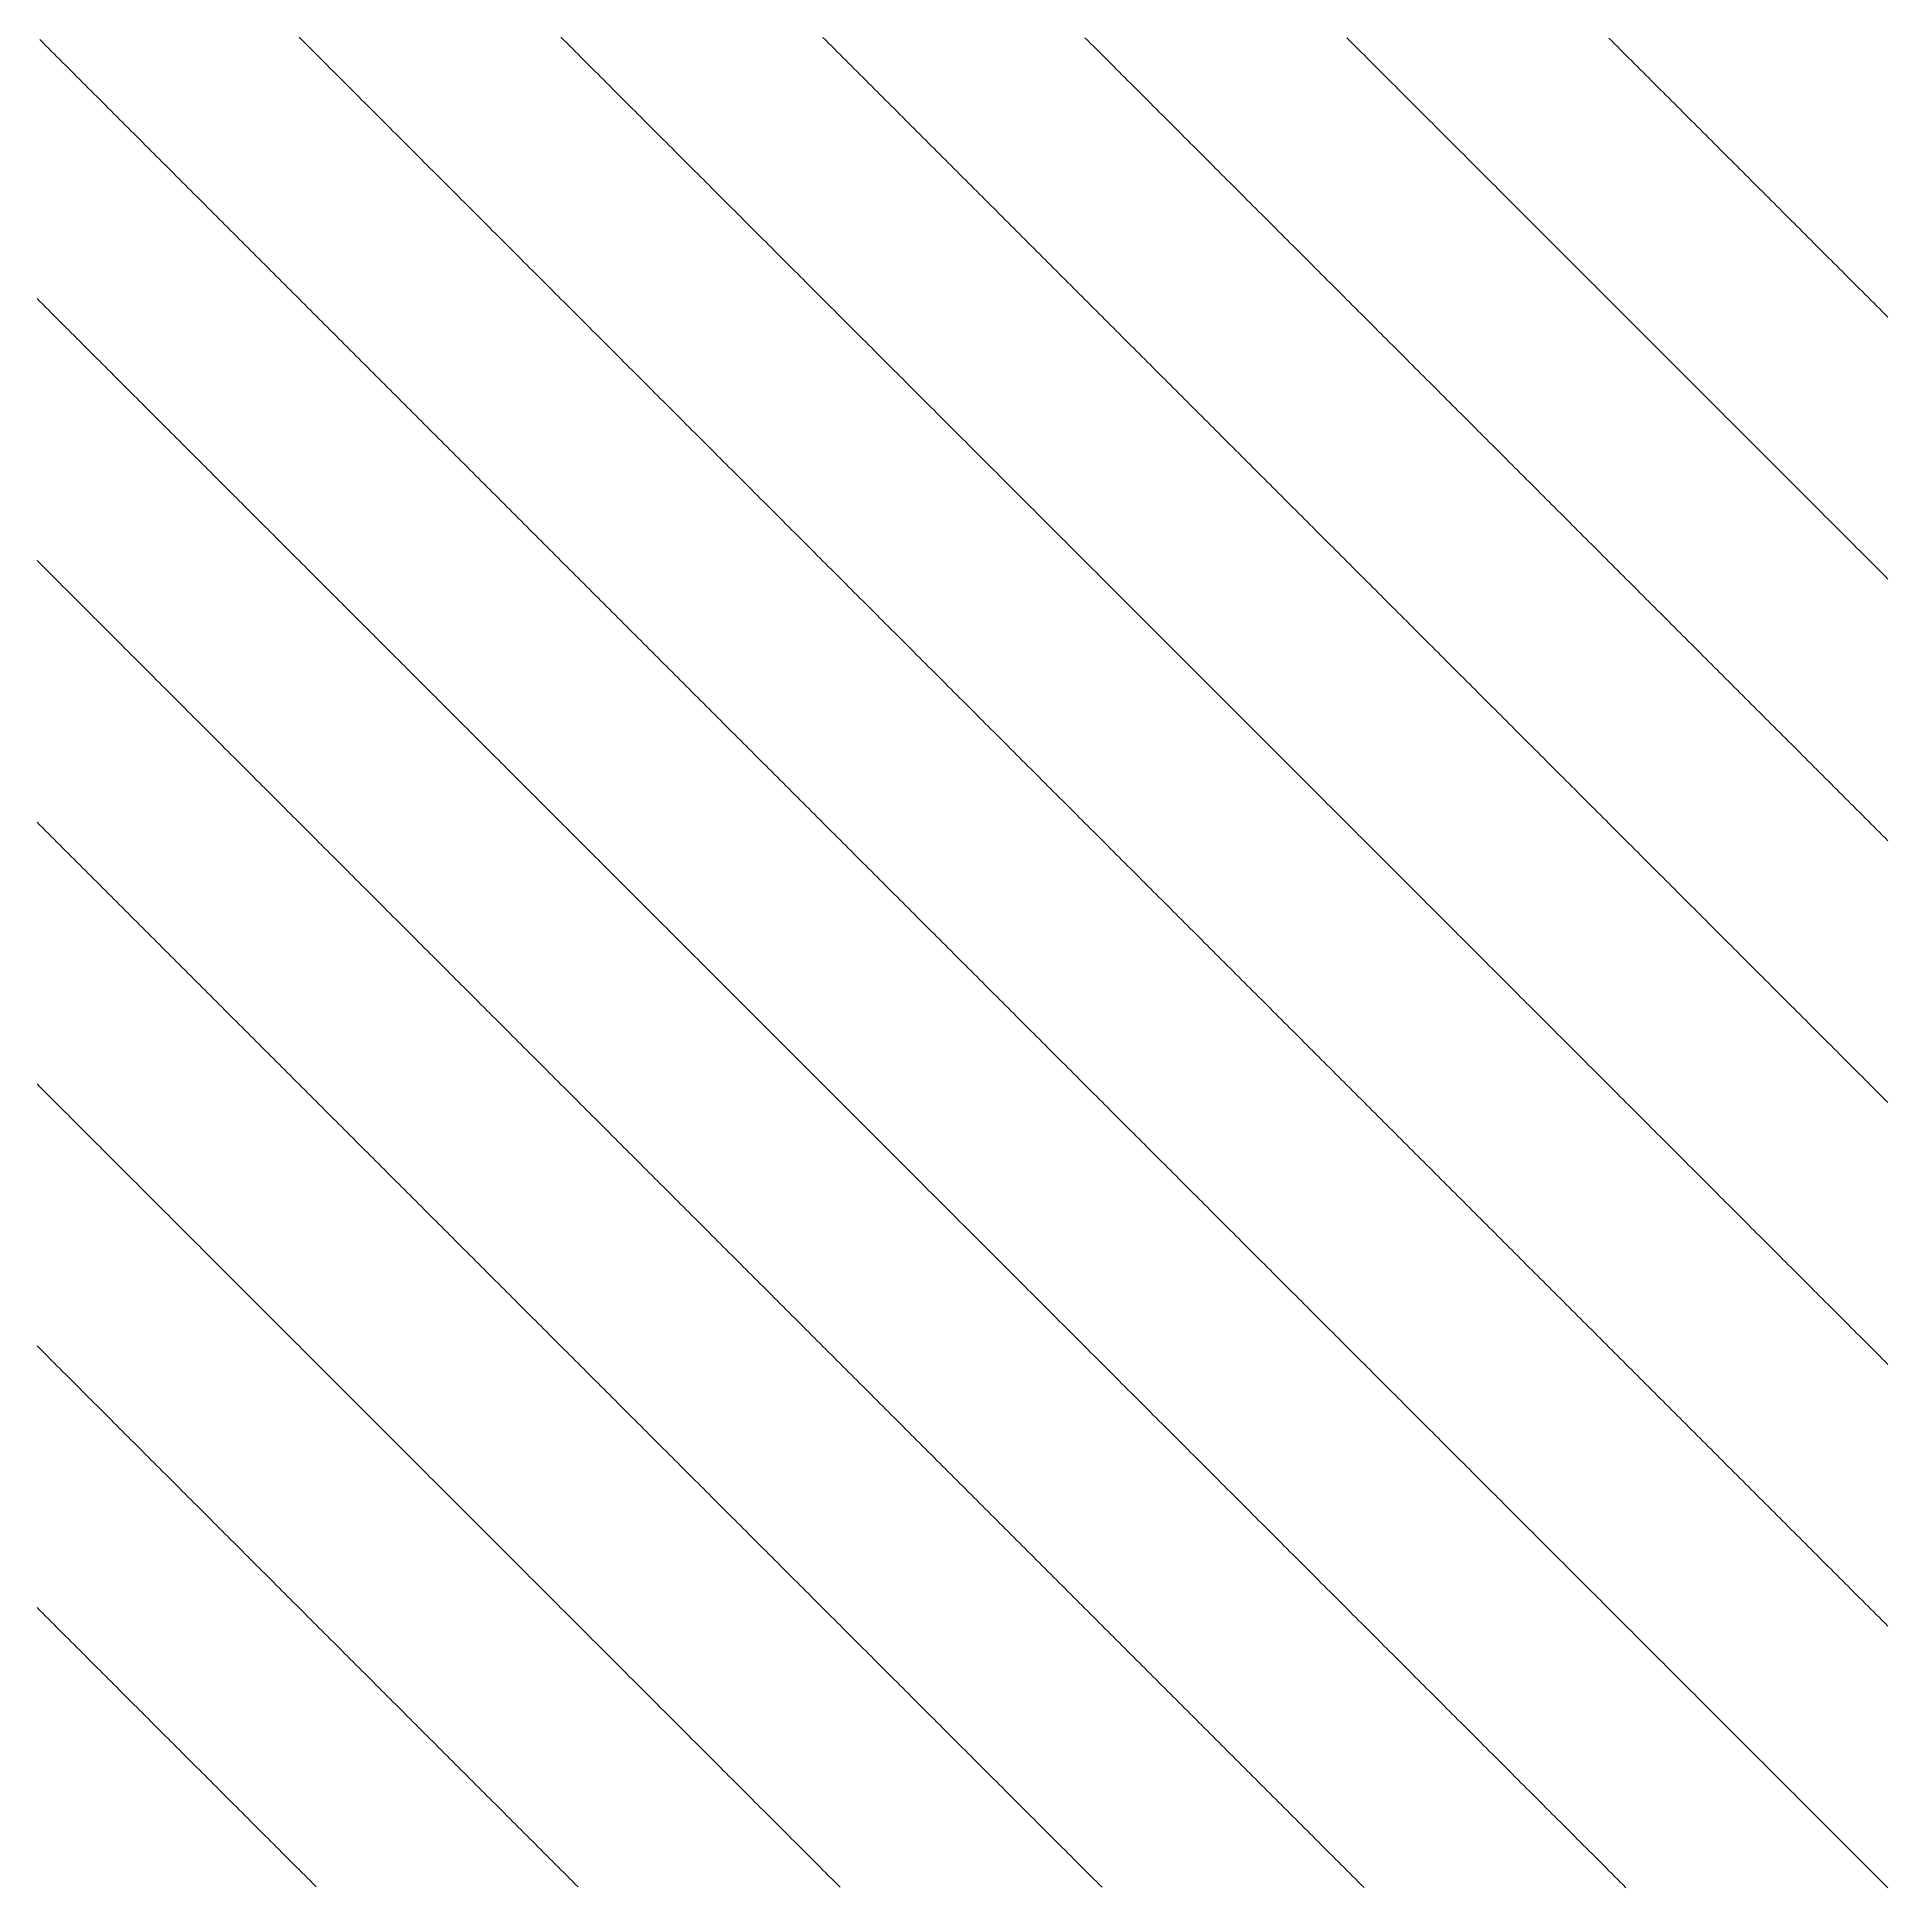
# Model space of a CAD drawing. Header units: millimetres. Extents: x 8 to 88, y 8 to 88.
import ezdxf

# ---------------------------------------------------------------- set-up
doc = ezdxf.new("R2010")
doc.units = ezdxf.units.MM
doc.layers.add('STUDY_GUIDES', color=7, linetype='Continuous')

msp = doc.modelspace()

# ---------------------------------------------------------------- linework, layer by layer
at = {"layer": 'STUDY_GUIDES'}
for points in [[(8.1231, 87.8769), (8.2462, 87.7538), (8.3692, 87.6308), (8.4923, 87.5077), (8.6154, 87.3846), (8.7385, 87.2615), (8.8615, 87.1385), (8.9846, 87.0154), (9.1077, 86.8923), (9.2308, 86.7692), (9.3538, 86.6462), (9.4769, 86.5231), (9.6, 86.4), (9.7231, 86.2769), (9.8462, 86.1538), (9.9692, 86.0308), (10.0923, 85.9077), (10.2154, 85.7846), (10.3385, 85.6615), (10.4615, 85.5385), (10.5846, 85.4154), (10.7077, 85.2923), (10.8308, 85.1692), (10.9538, 85.0462), (11.0769, 84.9231), (11.2, 84.8), (11.3231, 84.6769), (11.4462, 84.5538), (11.5692, 84.4308), (11.6923, 84.3077), (11.8154, 84.1846), (11.9385, 84.0615), (12.0615, 83.9385), (12.1846, 83.8154), (12.3077, 83.6923), (12.4308, 83.5692), (12.5538, 83.4462), (12.6769, 83.3231), (12.8, 83.2), (12.9231, 83.0769), (13.0462, 82.9538), (13.1692, 82.8308), (13.2923, 82.7077), (13.4154, 82.5846), (13.5385, 82.4615), (13.6615, 82.3385), (13.7846, 82.2154), (13.9077, 82.0923), (14.0308, 81.9692), (14.1538, 81.8462), (14.2769, 81.7231), (14.4, 81.6), (14.5231, 81.4769), (14.6462, 81.3538), (14.7692, 81.2308), (14.8923, 81.1077), (15.0154, 80.9846), (15.1385, 80.8615), (15.2615, 80.7385), (15.3846, 80.6154), (15.5077, 80.4923), (15.6308, 80.3692), (15.7538, 80.2462), (15.8769, 80.1231), (16, 80), (16.1231, 79.8769), (16.2462, 79.7538), (16.3692, 79.6308), (16.4923, 79.5077), (16.6154, 79.3846), (16.7385, 79.2615), (16.8615, 79.1385), (16.9846, 79.0154), (17.1077, 78.8923), (17.2308, 78.7692), (17.3538, 78.6462), (17.4769, 78.5231), (17.6, 78.4), (17.7231, 78.2769), (17.8462, 78.1538), (17.9692, 78.0308), (18.0923, 77.9077), (18.2154, 77.7846), (18.3385, 77.6615), (18.4615, 77.5385), (18.5846, 77.4154), (18.7077, 77.2923), (18.8308, 77.1692), (18.9538, 77.0462), (19.0769, 76.9231), (19.2, 76.8), (19.3231, 76.6769), (19.4462, 76.5538), (19.5692, 76.4308), (19.6923, 76.3077), (19.8154, 76.1846), (19.9385, 76.0615), (20.0615, 75.9385), (20.1846, 75.8154), (20.3077, 75.6923), (20.4308, 75.5692), (20.5538, 75.4462), (20.6769, 75.3231), (20.8, 75.2), (20.9231, 75.0769), (21.0462, 74.9538), (21.1692, 74.8308), (21.2923, 74.7077), (21.4154, 74.5846), (21.5385, 74.4615), (21.6615, 74.3385), (21.7846, 74.2154), (21.9077, 74.0923), (22.0308, 73.9692), (22.1538, 73.8462), (22.2769, 73.7231), (22.4, 73.6), (22.5231, 73.4769), (22.6462, 73.3538), (22.7692, 73.2308), (22.8923, 73.1077), (23.0154, 72.9846), (23.1385, 72.8615), (23.2615, 72.7385), (23.3846, 72.6154), (23.5077, 72.4923), (23.6308, 72.3692), (23.7538, 72.2462), (23.8769, 72.1231), (24, 72), (24.1231, 71.8769), (24.2462, 71.7538), (24.3692, 71.6308), (24.4923, 71.5077), (24.6154, 71.3846), (24.7385, 71.2615), (24.8615, 71.1385), (24.9846, 71.0154), (25.1077, 70.8923), (25.2308, 70.7692), (25.3538, 70.6462), (25.4769, 70.5231), (25.6, 70.4), (25.7231, 70.2769), (25.8462, 70.1538), (25.9692, 70.0308), (26.0923, 69.9077), (26.2154, 69.7846), (26.3385, 69.6615), (26.4615, 69.5385), (26.5846, 69.4154), (26.7077, 69.2923), (26.8308, 69.1692), (26.9538, 69.0462), (27.0769, 68.9231), (27.2, 68.8), (27.3231, 68.6769), (27.4462, 68.5538), (27.5692, 68.4308), (27.6923, 68.3077), (27.8154, 68.1846), (27.9385, 68.0615), (28.0615, 67.9385), (28.1846, 67.8154), (28.3077, 67.6923), (28.4308, 67.5692), (28.5538, 67.4462), (28.6769, 67.3231), (28.8, 67.2), (28.9231, 67.0769), (29.0462, 66.9538), (29.1692, 66.8308), (29.2923, 66.7077), (29.4154, 66.5846), (29.5385, 66.4615), (29.6615, 66.3385), (29.7846, 66.2154), (29.9077, 66.0923), (30.0308, 65.9692), (30.1538, 65.8462), (30.2769, 65.7231), (30.4, 65.6), (30.5231, 65.4769), (30.6462, 65.3538), (30.7692, 65.2308), (30.8923, 65.1077), (31.0154, 64.9846), (31.1385, 64.8615), (31.2615, 64.7385), (31.3846, 64.6154), (31.5077, 64.4923), (31.6308, 64.3692), (31.7538, 64.2462), (31.8769, 64.1231), (32, 64), (32.1231, 63.8769), (32.2462, 63.7538), (32.3692, 63.6308), (32.4923, 63.5077), (32.6154, 63.3846), (32.7385, 63.2615), (32.8615, 63.1385), (32.9846, 63.0154), (33.1077, 62.8923), (33.2308, 62.7692), (33.3538, 62.6462), (33.4769, 62.5231), (33.6, 62.4), (33.7231, 62.2769), (33.8462, 62.1538), (33.9692, 62.0308), (34.0923, 61.9077), (34.2154, 61.7846), (34.3385, 61.6615), (34.4615, 61.5385), (34.5846, 61.4154), (34.7077, 61.2923), (34.8308, 61.1692), (34.9538, 61.0462), (35.0769, 60.9231), (35.2, 60.8), (35.3231, 60.6769), (35.4462, 60.5538), (35.5692, 60.4308), (35.6923, 60.3077), (35.8154, 60.1846), (35.9385, 60.0615), (36.0615, 59.9385), (36.1846, 59.8154), (36.3077, 59.6923), (36.4308, 59.5692), (36.5538, 59.4462), (36.6769, 59.3231), (36.8, 59.2), (36.9231, 59.0769), (37.0462, 58.9538), (37.1692, 58.8308), (37.2923, 58.7077), (37.4154, 58.5846), (37.5385, 58.4615), (37.6615, 58.3385), (37.7846, 58.2154), (37.9077, 58.0923), (38.0308, 57.9692), (38.1538, 57.8462), (38.2769, 57.7231), (38.4, 57.6), (38.5231, 57.4769), (38.6462, 57.3538), (38.7692, 57.2308), (38.8923, 57.1077), (39.0154, 56.9846), (39.1385, 56.8615), (39.2615, 56.7385), (39.3846, 56.6154), (39.5077, 56.4923), (39.6308, 56.3692), (39.7538, 56.2462), (39.8769, 56.1231), (40, 56), (40.1231, 55.8769), (40.2462, 55.7538), (40.3692, 55.6308), (40.4923, 55.5077), (40.6154, 55.3846), (40.7385, 55.2615), (40.8615, 55.1385), (40.9846, 55.0154), (41.1077, 54.8923), (41.2308, 54.7692), (41.3538, 54.6462), (41.4769, 54.5231), (41.6, 54.4), (41.7231, 54.2769), (41.8462, 54.1538), (41.9692, 54.0308), (42.0923, 53.9077), (42.2154, 53.7846), (42.3385, 53.6615), (42.4615, 53.5385), (42.5846, 53.4154), (42.7077, 53.2923), (42.8308, 53.1692), (42.9538, 53.0462), (43.0769, 52.9231), (43.2, 52.8), (43.3231, 52.6769), (43.4462, 52.5538), (43.5692, 52.4308), (43.6923, 52.3077), (43.8154, 52.1846), (43.9385, 52.0615), (44.0615, 51.9385), (44.1846, 51.8154), (44.3077, 51.6923), (44.4308, 51.5692), (44.5538, 51.4462), (44.6769, 51.3231), (44.8, 51.2), (44.9231, 51.0769), (45.0462, 50.9538), (45.1692, 50.8308), (45.2923, 50.7077), (45.4154, 50.5846), (45.5385, 50.4615), (45.6615, 50.3385), (45.7846, 50.2154), (45.9077, 50.0923), (46.0308, 49.9692), (46.1538, 49.8462), (46.2769, 49.7231), (46.4, 49.6), (46.5231, 49.4769), (46.6462, 49.3538), (46.7692, 49.2308), (46.8923, 49.1077), (47.0154, 48.9846), (47.1385, 48.8615), (47.2615, 48.7385), (47.3846, 48.6154), (47.5077, 48.4923), (47.6308, 48.3692), (47.7538, 48.2462), (47.8769, 48.1231), (48, 48), (48.1231, 47.8769), (48.2462, 47.7538), (48.3692, 47.6308), (48.4923, 47.5077), (48.6154, 47.3846), (48.7385, 47.2615), (48.8615, 47.1385), (48.9846, 47.0154), (49.1077, 46.8923), (49.2308, 46.7692), (49.3538, 46.6462), (49.4769, 46.5231), (49.6, 46.4), (49.7231, 46.2769), (49.8462, 46.1538), (49.9692, 46.0308), (50.0923, 45.9077), (50.2154, 45.7846), (50.3385, 45.6615), (50.4615, 45.5385), (50.5846, 45.4154), (50.7077, 45.2923), (50.8308, 45.1692), (50.9538, 45.0462), (51.0769, 44.9231), (51.2, 44.8), (51.3231, 44.6769), (51.4462, 44.5538), (51.5692, 44.4308), (51.6923, 44.3077), (51.8154, 44.1846), (51.9385, 44.0615), (52.0615, 43.9385), (52.1846, 43.8154), (52.3077, 43.6923), (52.4308, 43.5692), (52.5538, 43.4462), (52.6769, 43.3231), (52.8, 43.2), (52.9231, 43.0769), (53.0462, 42.9538), (53.1692, 42.8308), (53.2923, 42.7077), (53.4154, 42.5846), (53.5385, 42.4615), (53.6615, 42.3385), (53.7846, 42.2154), (53.9077, 42.0923), (54.0308, 41.9692), (54.1538, 41.8462), (54.2769, 41.7231), (54.4, 41.6), (54.5231, 41.4769), (54.6462, 41.3538), (54.7692, 41.2308), (54.8923, 41.1077), (55.0154, 40.9846), (55.1385, 40.8615), (55.2615, 40.7385), (55.3846, 40.6154), (55.5077, 40.4923), (55.6308, 40.3692), (55.7538, 40.2462), (55.8769, 40.1231), (56, 40), (56.1231, 39.8769), (56.2462, 39.7538), (56.3692, 39.6308), (56.4923, 39.5077), (56.6154, 39.3846), (56.7385, 39.2615), (56.8615, 39.1385), (56.9846, 39.0154), (57.1077, 38.8923), (57.2308, 38.7692), (57.3538, 38.6462), (57.4769, 38.5231), (57.6, 38.4), (57.7231, 38.2769), (57.8462, 38.1538), (57.9692, 38.0308), (58.0923, 37.9077), (58.2154, 37.7846), (58.3385, 37.6615), (58.4615, 37.5385), (58.5846, 37.4154), (58.7077, 37.2923), (58.8308, 37.1692), (58.9538, 37.0462), (59.0769, 36.9231), (59.2, 36.8), (59.3231, 36.6769), (59.4462, 36.5538), (59.5692, 36.4308), (59.6923, 36.3077), (59.8154, 36.1846), (59.9385, 36.0615), (60.0615, 35.9385), (60.1846, 35.8154), (60.3077, 35.6923), (60.4308, 35.5692), (60.5538, 35.4462), (60.6769, 35.3231), (60.8, 35.2), (60.9231, 35.0769), (61.0462, 34.9538), (61.1692, 34.8308), (61.2923, 34.7077), (61.4154, 34.5846), (61.5385, 34.4615), (61.6615, 34.3385), (61.7846, 34.2154), (61.9077, 34.0923), (62.0308, 33.9692), (62.1538, 33.8462), (62.2769, 33.7231), (62.4, 33.6), (62.5231, 33.4769), (62.6462, 33.3538), (62.7692, 33.2308), (62.8923, 33.1077), (63.0154, 32.9846), (63.1385, 32.8615), (63.2615, 32.7385), (63.3846, 32.6154), (63.5077, 32.4923), (63.6308, 32.3692), (63.7538, 32.2462), (63.8769, 32.1231), (64, 32), (64.1231, 31.8769), (64.2462, 31.7538), (64.3692, 31.6308), (64.4923, 31.5077), (64.6154, 31.3846), (64.7385, 31.2615), (64.8615, 31.1385), (64.9846, 31.0154), (65.1077, 30.8923), (65.2308, 30.7692), (65.3538, 30.6462), (65.4769, 30.5231), (65.6, 30.4), (65.7231, 30.2769), (65.8462, 30.1538), (65.9692, 30.0308), (66.0923, 29.9077), (66.2154, 29.7846), (66.3385, 29.6615), (66.4615, 29.5385), (66.5846, 29.4154), (66.7077, 29.2923), (66.8308, 29.1692), (66.9538, 29.0462), (67.0769, 28.9231), (67.2, 28.8), (67.3231, 28.6769), (67.4462, 28.5538), (67.5692, 28.4308), (67.6923, 28.3077), (67.8154, 28.1846), (67.9385, 28.0615), (68.0615, 27.9385), (68.1846, 27.8154), (68.3077, 27.6923), (68.4308, 27.5692), (68.5538, 27.4462), (68.6769, 27.3231), (68.8, 27.2), (68.9231, 27.0769), (69.0462, 26.9538), (69.1692, 26.8308), (69.2923, 26.7077), (69.4154, 26.5846), (69.5385, 26.4615), (69.6615, 26.3385), (69.7846, 26.2154), (69.9077, 26.0923), (70.0308, 25.9692), (70.1538, 25.8462), (70.2769, 25.7231), (70.4, 25.6), (70.5231, 25.4769), (70.6462, 25.3538), (70.7692, 25.2308), (70.8923, 25.1077), (71.0154, 24.9846), (71.1385, 24.8615), (71.2615, 24.7385), (71.3846, 24.6154), (71.5077, 24.4923), (71.6308, 24.3692), (71.7538, 24.2462), (71.8769, 24.1231), (72, 24), (72.1231, 23.8769), (72.2462, 23.7538), (72.3692, 23.6308), (72.4923, 23.5077), (72.6154, 23.3846), (72.7385, 23.2615), (72.8615, 23.1385), (72.9846, 23.0154), (73.1077, 22.8923), (73.2308, 22.7692), (73.3538, 22.6462), (73.4769, 22.5231), (73.6, 22.4), (73.7231, 22.2769), (73.8462, 22.1538), (73.9692, 22.0308), (74.0923, 21.9077), (74.2154, 21.7846), (74.3385, 21.6615), (74.4615, 21.5385), (74.5846, 21.4154), (74.7077, 21.2923), (74.8308, 21.1692), (74.9538, 21.0462), (75.0769, 20.9231), (75.2, 20.8), (75.3231, 20.6769), (75.4462, 20.5538), (75.5692, 20.4308), (75.6923, 20.3077), (75.8154, 20.1846), (75.9385, 20.0615), (76.0615, 19.9385), (76.1846, 19.8154), (76.3077, 19.6923), (76.4308, 19.5692), (76.5538, 19.4462), (76.6769, 19.3231), (76.8, 19.2), (76.9231, 19.0769), (77.0462, 18.9538), (77.1692, 18.8308), (77.2923, 18.7077), (77.4154, 18.5846), (77.5385, 18.4615), (77.6615, 18.3385), (77.7846, 18.2154), (77.9077, 18.0923), (78.0308, 17.9692), (78.1538, 17.8462), (78.2769, 17.7231), (78.4, 17.6), (78.5231, 17.4769), (78.6462, 17.3538), (78.7692, 17.2308), (78.8923, 17.1077), (79.0154, 16.9846), (79.1385, 16.8615), (79.2615, 16.7385), (79.3846, 16.6154), (79.5077, 16.4923), (79.6308, 16.3692), (79.7538, 16.2462), (79.8769, 16.1231), (80, 16), (80.1231, 15.8769), (80.2462, 15.7538), (80.3692, 15.6308), (80.4923, 15.5077), (80.6154, 15.3846), (80.7385, 15.2615), (80.8615, 15.1385), (80.9846, 15.0154), (81.1077, 14.8923), (81.2308, 14.7692), (81.3538, 14.6462), (81.4769, 14.5231), (81.6, 14.4), (81.7231, 14.2769), (81.8462, 14.1538), (81.9692, 14.0308), (82.0923, 13.9077), (82.2154, 13.7846), (82.3385, 13.6615), (82.4615, 13.5385), (82.5846, 13.4154), (82.7077, 13.2923), (82.8308, 13.1692), (82.9538, 13.0462), (83.0769, 12.9231), (83.2, 12.8), (83.3231, 12.6769), (83.4462, 12.5538), (83.5692, 12.4308), (83.6923, 12.3077), (83.8154, 12.1846), (83.9385, 12.0615), (84.0615, 11.9385), (84.1846, 11.8154), (84.3077, 11.6923), (84.4308, 11.5692), (84.5538, 11.4462), (84.6769, 11.3231), (84.8, 11.2), (84.9231, 11.0769), (85.0462, 10.9538), (85.1692, 10.8308), (85.2923, 10.7077), (85.4154, 10.5846), (85.5385, 10.4615), (85.6615, 10.3385), (85.7846, 10.2154), (85.9077, 10.0923), (86.0308, 9.9692), (86.1538, 9.8462), (86.2769, 9.7231), (86.4, 9.6), (86.5231, 9.4769), (86.6462, 9.3538), (86.7692, 9.2308), (86.8923, 9.1077), (87.0154, 8.9846), (87.1385, 8.8615), (87.2615, 8.7385), (87.3846, 8.6154), (87.5077, 8.4923), (87.6308, 8.3692), (87.7538, 8.2462), (87.8769, 8.1231), (88, 8)], [(19.3231, 87.9906), (19.4462, 87.8676), (19.5692, 87.7445), (19.6923, 87.6214), (19.8154, 87.4983), (19.9385, 87.3752), (20.0615, 87.2522), (20.1846, 87.1291), (20.3077, 87.006), (20.4308, 86.8829), (20.5538, 86.7599), (20.6769, 86.6368), (20.8, 86.5137), (20.9231, 86.3906), (21.0462, 86.2676), (21.1692, 86.1445), (21.2923, 86.0214), (21.4154, 85.8983), (21.5385, 85.7752), (21.6615, 85.6522), (21.7846, 85.5291), (21.9077, 85.406), (22.0308, 85.2829), (22.1538, 85.1599), (22.2769, 85.0368), (22.4, 84.9137), (22.5231, 84.7906), (22.6462, 84.6676), (22.7692, 84.5445), (22.8923, 84.4214), (23.0154, 84.2983), (23.1385, 84.1752), (23.2615, 84.0522), (23.3846, 83.9291), (23.5077, 83.806), (23.6308, 83.6829), (23.7538, 83.5599), (23.8769, 83.4368), (24, 83.3137), (24.1231, 83.1906), (24.2462, 83.0676), (24.3692, 82.9445), (24.4923, 82.8214), (24.6154, 82.6983), (24.7385, 82.5752), (24.8615, 82.4522), (24.9846, 82.3291), (25.1077, 82.206), (25.2308, 82.0829), (25.3538, 81.9599), (25.4769, 81.8368), (25.6, 81.7137), (25.7231, 81.5906), (25.8462, 81.4676), (25.9692, 81.3445), (26.0923, 81.2214), (26.2154, 81.0983), (26.3385, 80.9752), (26.4615, 80.8522), (26.5846, 80.7291), (26.7077, 80.606), (26.8308, 80.4829), (26.9538, 80.3599), (27.0769, 80.2368), (27.2, 80.1137), (27.3231, 79.9906), (27.4462, 79.8676), (27.5692, 79.7445), (27.6923, 79.6214), (27.8154, 79.4983), (27.9385, 79.3752), (28.0615, 79.2522), (28.1846, 79.1291), (28.3077, 79.006), (28.4308, 78.8829), (28.5538, 78.7599), (28.6769, 78.6368), (28.8, 78.5137), (28.9231, 78.3906), (29.0462, 78.2676), (29.1692, 78.1445), (29.2923, 78.0214), (29.4154, 77.8983), (29.5385, 77.7752), (29.6615, 77.6522), (29.7846, 77.5291), (29.9077, 77.406), (30.0308, 77.2829), (30.1538, 77.1599), (30.2769, 77.0368), (30.4, 76.9137), (30.5231, 76.7906), (30.6462, 76.6676), (30.7692, 76.5445), (30.8923, 76.4214), (31.0154, 76.2983), (31.1385, 76.1752), (31.2615, 76.0522), (31.3846, 75.9291), (31.5077, 75.806), (31.6308, 75.6829), (31.7538, 75.5599), (31.8769, 75.4368), (32, 75.3137), (32.1231, 75.1906), (32.2462, 75.0676), (32.3692, 74.9445), (32.4923, 74.8214), (32.6154, 74.6983), (32.7385, 74.5752), (32.8615, 74.4522), (32.9846, 74.3291), (33.1077, 74.206), (33.2308, 74.0829), (33.3538, 73.9599), (33.4769, 73.8368), (33.6, 73.7137), (33.7231, 73.5906), (33.8462, 73.4676), (33.9692, 73.3445), (34.0923, 73.2214), (34.2154, 73.0983), (34.3385, 72.9752), (34.4615, 72.8522), (34.5846, 72.7291), (34.7077, 72.606), (34.8308, 72.4829), (34.9538, 72.3599), (35.0769, 72.2368), (35.2, 72.1137), (35.3231, 71.9906), (35.4462, 71.8676), (35.5692, 71.7445), (35.6923, 71.6214), (35.8154, 71.4983), (35.9385, 71.3752), (36.0615, 71.2522), (36.1846, 71.1291), (36.3077, 71.006), (36.4308, 70.8829), (36.5538, 70.7599), (36.6769, 70.6368), (36.8, 70.5137), (36.9231, 70.3906), (37.0462, 70.2676), (37.1692, 70.1445), (37.2923, 70.0214), (37.4154, 69.8983), (37.5385, 69.7752), (37.6615, 69.6522), (37.7846, 69.5291), (37.9077, 69.406), (38.0308, 69.2829), (38.1538, 69.1599), (38.2769, 69.0368), (38.4, 68.9137), (38.5231, 68.7906), (38.6462, 68.6676), (38.7692, 68.5445), (38.8923, 68.4214), (39.0154, 68.2983), (39.1385, 68.1752), (39.2615, 68.0522), (39.3846, 67.9291), (39.5077, 67.806), (39.6308, 67.6829), (39.7538, 67.5599), (39.8769, 67.4368), (40, 67.3137), (40.1231, 67.1906), (40.2462, 67.0676), (40.3692, 66.9445), (40.4923, 66.8214), (40.6154, 66.6983), (40.7385, 66.5752), (40.8615, 66.4522), (40.9846, 66.3291), (41.1077, 66.206), (41.2308, 66.0829), (41.3538, 65.9599), (41.4769, 65.8368), (41.6, 65.7137), (41.7231, 65.5906), (41.8462, 65.4676), (41.9692, 65.3445), (42.0923, 65.2214), (42.2154, 65.0983), (42.3385, 64.9752), (42.4615, 64.8522), (42.5846, 64.7291), (42.7077, 64.606), (42.8308, 64.4829), (42.9538, 64.3599), (43.0769, 64.2368), (43.2, 64.1137), (43.3231, 63.9906), (43.4462, 63.8676), (43.5692, 63.7445), (43.6923, 63.6214), (43.8154, 63.4983), (43.9385, 63.3752), (44.0615, 63.2522), (44.1846, 63.1291), (44.3077, 63.006), (44.4308, 62.8829), (44.5538, 62.7599), (44.6769, 62.6368), (44.8, 62.5137), (44.9231, 62.3906), (45.0462, 62.2676), (45.1692, 62.1445), (45.2923, 62.0214), (45.4154, 61.8983), (45.5385, 61.7752), (45.6615, 61.6522), (45.7846, 61.5291), (45.9077, 61.406), (46.0308, 61.2829), (46.1538, 61.1599), (46.2769, 61.0368), (46.4, 60.9137), (46.5231, 60.7906), (46.6462, 60.6676), (46.7692, 60.5445), (46.8923, 60.4214), (47.0154, 60.2983), (47.1385, 60.1752), (47.2615, 60.0522), (47.3846, 59.9291), (47.5077, 59.806), (47.6308, 59.6829), (47.7538, 59.5599), (47.8769, 59.4368), (48, 59.3137), (48.1231, 59.1906), (48.2462, 59.0676), (48.3692, 58.9445), (48.4923, 58.8214), (48.6154, 58.6983), (48.7385, 58.5752), (48.8615, 58.4522), (48.9846, 58.3291), (49.1077, 58.206), (49.2308, 58.0829), (49.3538, 57.9599), (49.4769, 57.8368), (49.6, 57.7137), (49.7231, 57.5906), (49.8462, 57.4676), (49.9692, 57.3445), (50.0923, 57.2214), (50.2154, 57.0983), (50.3385, 56.9752), (50.4615, 56.8522), (50.5846, 56.7291), (50.7077, 56.606), (50.8308, 56.4829), (50.9538, 56.3599), (51.0769, 56.2368), (51.2, 56.1137), (51.3231, 55.9906), (51.4462, 55.8676), (51.5692, 55.7445), (51.6923, 55.6214), (51.8154, 55.4983), (51.9385, 55.3752), (52.0615, 55.2522), (52.1846, 55.1291), (52.3077, 55.006), (52.4308, 54.8829), (52.5538, 54.7599), (52.6769, 54.6368), (52.8, 54.5137), (52.9231, 54.3906), (53.0462, 54.2676), (53.1692, 54.1445), (53.2923, 54.0214), (53.4154, 53.8983), (53.5385, 53.7752), (53.6615, 53.6522), (53.7846, 53.5291), (53.9077, 53.406), (54.0308, 53.2829), (54.1538, 53.1599), (54.2769, 53.0368), (54.4, 52.9137), (54.5231, 52.7906), (54.6462, 52.6676), (54.7692, 52.5445), (54.8923, 52.4214), (55.0154, 52.2983), (55.1385, 52.1752), (55.2615, 52.0522), (55.3846, 51.9291), (55.5077, 51.806), (55.6308, 51.6829), (55.7538, 51.5599), (55.8769, 51.4368), (56, 51.3137), (56.1231, 51.1906), (56.2462, 51.0676), (56.3692, 50.9445), (56.4923, 50.8214), (56.6154, 50.6983), (56.7385, 50.5752), (56.8615, 50.4522), (56.9846, 50.3291), (57.1077, 50.206), (57.2308, 50.0829), (57.3538, 49.9599), (57.4769, 49.8368), (57.6, 49.7137), (57.7231, 49.5906), (57.8462, 49.4676), (57.9692, 49.3445), (58.0923, 49.2214), (58.2154, 49.0983), (58.3385, 48.9752), (58.4615, 48.8522), (58.5846, 48.7291), (58.7077, 48.606), (58.8308, 48.4829), (58.9538, 48.3599), (59.0769, 48.2368), (59.2, 48.1137), (59.3231, 47.9906), (59.4462, 47.8676), (59.5692, 47.7445), (59.6923, 47.6214), (59.8154, 47.4983), (59.9385, 47.3752), (60.0615, 47.2522), (60.1846, 47.1291), (60.3077, 47.006), (60.4308, 46.8829), (60.5538, 46.7599), (60.6769, 46.6368), (60.8, 46.5137), (60.9231, 46.3906), (61.0462, 46.2676), (61.1692, 46.1445), (61.2923, 46.0214), (61.4154, 45.8983), (61.5385, 45.7752), (61.6615, 45.6522), (61.7846, 45.5291), (61.9077, 45.406), (62.0308, 45.2829), (62.1538, 45.1599), (62.2769, 45.0368), (62.4, 44.9137), (62.5231, 44.7906), (62.6462, 44.6676), (62.7692, 44.5445), (62.8923, 44.4214), (63.0154, 44.2983), (63.1385, 44.1752), (63.2615, 44.0522), (63.3846, 43.9291), (63.5077, 43.806), (63.6308, 43.6829), (63.7538, 43.5599), (63.8769, 43.4368), (64, 43.3137), (64.1231, 43.1906), (64.2462, 43.0676), (64.3692, 42.9445), (64.4923, 42.8214), (64.6154, 42.6983), (64.7385, 42.5752), (64.8615, 42.4522), (64.9846, 42.3291), (65.1077, 42.206), (65.2308, 42.0829), (65.3538, 41.9599), (65.4769, 41.8368), (65.6, 41.7137), (65.7231, 41.5906), (65.8462, 41.4676), (65.9692, 41.3445), (66.0923, 41.2214), (66.2154, 41.0983), (66.3385, 40.9752), (66.4615, 40.8522), (66.5846, 40.7291), (66.7077, 40.606), (66.8308, 40.4829), (66.9538, 40.3599), (67.0769, 40.2368), (67.2, 40.1137), (67.3231, 39.9906), (67.4462, 39.8676), (67.5692, 39.7445), (67.6923, 39.6214), (67.8154, 39.4983), (67.9385, 39.3752), (68.0615, 39.2522), (68.1846, 39.1291), (68.3077, 39.006), (68.4308, 38.8829), (68.5538, 38.7599), (68.6769, 38.6368), (68.8, 38.5137), (68.9231, 38.3906), (69.0462, 38.2676), (69.1692, 38.1445), (69.2923, 38.0214), (69.4154, 37.8983), (69.5385, 37.7752), (69.6615, 37.6522), (69.7846, 37.5291), (69.9077, 37.406), (70.0308, 37.2829), (70.1538, 37.1599), (70.2769, 37.0368), (70.4, 36.9137), (70.5231, 36.7906), (70.6462, 36.6676), (70.7692, 36.5445), (70.8923, 36.4214), (71.0154, 36.2983), (71.1385, 36.1752), (71.2615, 36.0522), (71.3846, 35.9291), (71.5077, 35.806), (71.6308, 35.6829), (71.7538, 35.5599), (71.8769, 35.4368), (72, 35.3137), (72.1231, 35.1906), (72.2462, 35.0676), (72.3692, 34.9445), (72.4923, 34.8214), (72.6154, 34.6983), (72.7385, 34.5752), (72.8615, 34.4522), (72.9846, 34.3291), (73.1077, 34.206), (73.2308, 34.0829), (73.3538, 33.9599), (73.4769, 33.8368), (73.6, 33.7137), (73.7231, 33.5906), (73.8462, 33.4676), (73.9692, 33.3445), (74.0923, 33.2214), (74.2154, 33.0983), (74.3385, 32.9752), (74.4615, 32.8522), (74.5846, 32.7291), (74.7077, 32.606), (74.8308, 32.4829), (74.9538, 32.3599), (75.0769, 32.2368), (75.2, 32.1137), (75.3231, 31.9906), (75.4462, 31.8676), (75.5692, 31.7445), (75.6923, 31.6214), (75.8154, 31.4983), (75.9385, 31.3752), (76.0615, 31.2522), (76.1846, 31.1291), (76.3077, 31.006), (76.4308, 30.8829), (76.5538, 30.7599), (76.6769, 30.6368), (76.8, 30.5137), (76.9231, 30.3906), (77.0462, 30.2676), (77.1692, 30.1445), (77.2923, 30.0214), (77.4154, 29.8983), (77.5385, 29.7752), (77.6615, 29.6522), (77.7846, 29.5291), (77.9077, 29.406), (78.0308, 29.2829), (78.1538, 29.1599), (78.2769, 29.0368), (78.4, 28.9137), (78.5231, 28.7906), (78.6462, 28.6676), (78.7692, 28.5445), (78.8923, 28.4214), (79.0154, 28.2983), (79.1385, 28.1752), (79.2615, 28.0522), (79.3846, 27.9291), (79.5077, 27.806), (79.6308, 27.6829), (79.7538, 27.5599), (79.8769, 27.4368), (80, 27.3137), (80.1231, 27.1906), (80.2462, 27.0676), (80.3692, 26.9445), (80.4923, 26.8214), (80.6154, 26.6983), (80.7385, 26.5752), (80.8615, 26.4522), (80.9846, 26.3291), (81.1077, 26.206), (81.2308, 26.0829), (81.3538, 25.9599), (81.4769, 25.8368), (81.6, 25.7137), (81.7231, 25.5906), (81.8462, 25.4676), (81.9692, 25.3445), (82.0923, 25.2214), (82.2154, 25.0983), (82.3385, 24.9752), (82.4615, 24.8522), (82.5846, 24.7291), (82.7077, 24.606), (82.8308, 24.4829), (82.9538, 24.3599), (83.0769, 24.2368), (83.2, 24.1137), (83.3231, 23.9906), (83.4462, 23.8676), (83.5692, 23.7445), (83.6923, 23.6214), (83.8154, 23.4983), (83.9385, 23.3752), (84.0615, 23.2522), (84.1846, 23.1291), (84.3077, 23.006), (84.4308, 22.8829), (84.5538, 22.7599), (84.6769, 22.6368), (84.8, 22.5137), (84.9231, 22.3906), (85.0462, 22.2676), (85.1692, 22.1445), (85.2923, 22.0214), (85.4154, 21.8983), (85.5385, 21.7752), (85.6615, 21.6522), (85.7846, 21.5291), (85.9077, 21.406), (86.0308, 21.2829), (86.1538, 21.1599), (86.2769, 21.0368), (86.4, 20.9137), (86.5231, 20.7906), (86.6462, 20.6676), (86.7692, 20.5445), (86.8923, 20.4214), (87.0154, 20.2983), (87.1385, 20.1752), (87.2615, 20.0522), (87.3846, 19.9291), (87.5077, 19.806), (87.6308, 19.6829), (87.7538, 19.5599), (87.8769, 19.4368), (88, 19.3137)], [(30.6462, 87.9813), (30.7692, 87.8582), (30.8923, 87.7351), (31.0154, 87.612), (31.1385, 87.489), (31.2615, 87.3659), (31.3846, 87.2428), (31.5077, 87.1197), (31.6308, 86.9966), (31.7538, 86.8736), (31.8769, 86.7505), (32, 86.6274), (32.1231, 86.5043), (32.2462, 86.3813), (32.3692, 86.2582), (32.4923, 86.1351), (32.6154, 86.012), (32.7385, 85.889), (32.8615, 85.7659), (32.9846, 85.6428), (33.1077, 85.5197), (33.2308, 85.3966), (33.3538, 85.2736), (33.4769, 85.1505), (33.6, 85.0274), (33.7231, 84.9043), (33.8462, 84.7813), (33.9692, 84.6582), (34.0923, 84.5351), (34.2154, 84.412), (34.3385, 84.289), (34.4615, 84.1659), (34.5846, 84.0428), (34.7077, 83.9197), (34.8308, 83.7966), (34.9538, 83.6736), (35.0769, 83.5505), (35.2, 83.4274), (35.3231, 83.3043), (35.4462, 83.1813), (35.5692, 83.0582), (35.6923, 82.9351), (35.8154, 82.812), (35.9385, 82.689), (36.0615, 82.5659), (36.1846, 82.4428), (36.3077, 82.3197), (36.4308, 82.1966), (36.5538, 82.0736), (36.6769, 81.9505), (36.8, 81.8274), (36.9231, 81.7043), (37.0462, 81.5813), (37.1692, 81.4582), (37.2923, 81.3351), (37.4154, 81.212), (37.5385, 81.089), (37.6615, 80.9659), (37.7846, 80.8428), (37.9077, 80.7197), (38.0308, 80.5966), (38.1538, 80.4736), (38.2769, 80.3505), (38.4, 80.2274), (38.5231, 80.1043), (38.6462, 79.9813), (38.7692, 79.8582), (38.8923, 79.7351), (39.0154, 79.612), (39.1385, 79.489), (39.2615, 79.3659), (39.3846, 79.2428), (39.5077, 79.1197), (39.6308, 78.9966), (39.7538, 78.8736), (39.8769, 78.7505), (40, 78.6274), (40.1231, 78.5043), (40.2462, 78.3813), (40.3692, 78.2582), (40.4923, 78.1351), (40.6154, 78.012), (40.7385, 77.889), (40.8615, 77.7659), (40.9846, 77.6428), (41.1077, 77.5197), (41.2308, 77.3966), (41.3538, 77.2736), (41.4769, 77.1505), (41.6, 77.0274), (41.7231, 76.9043), (41.8462, 76.7813), (41.9692, 76.6582), (42.0923, 76.5351), (42.2154, 76.412), (42.3385, 76.289), (42.4615, 76.1659), (42.5846, 76.0428), (42.7077, 75.9197), (42.8308, 75.7966), (42.9538, 75.6736), (43.0769, 75.5505), (43.2, 75.4274), (43.3231, 75.3043), (43.4462, 75.1813), (43.5692, 75.0582), (43.6923, 74.9351), (43.8154, 74.812), (43.9385, 74.689), (44.0615, 74.5659), (44.1846, 74.4428), (44.3077, 74.3197), (44.4308, 74.1966), (44.5538, 74.0736), (44.6769, 73.9505), (44.8, 73.8274), (44.9231, 73.7043), (45.0462, 73.5813), (45.1692, 73.4582), (45.2923, 73.3351), (45.4154, 73.212), (45.5385, 73.089), (45.6615, 72.9659), (45.7846, 72.8428), (45.9077, 72.7197), (46.0308, 72.5966), (46.1538, 72.4736), (46.2769, 72.3505), (46.4, 72.2274), (46.5231, 72.1043), (46.6462, 71.9813), (46.7692, 71.8582), (46.8923, 71.7351), (47.0154, 71.612), (47.1385, 71.489), (47.2615, 71.3659), (47.3846, 71.2428), (47.5077, 71.1197), (47.6308, 70.9966), (47.7538, 70.8736), (47.8769, 70.7505), (48, 70.6274), (48.1231, 70.5043), (48.2462, 70.3813), (48.3692, 70.2582), (48.4923, 70.1351), (48.6154, 70.012), (48.7385, 69.889), (48.8615, 69.7659), (48.9846, 69.6428), (49.1077, 69.5197), (49.2308, 69.3966), (49.3538, 69.2736), (49.4769, 69.1505), (49.6, 69.0274), (49.7231, 68.9043), (49.8462, 68.7813), (49.9692, 68.6582), (50.0923, 68.5351), (50.2154, 68.412), (50.3385, 68.289), (50.4615, 68.1659), (50.5846, 68.0428), (50.7077, 67.9197), (50.8308, 67.7966), (50.9538, 67.6736), (51.0769, 67.5505), (51.2, 67.4274), (51.3231, 67.3043), (51.4462, 67.1813), (51.5692, 67.0582), (51.6923, 66.9351), (51.8154, 66.812), (51.9385, 66.689), (52.0615, 66.5659), (52.1846, 66.4428), (52.3077, 66.3197), (52.4308, 66.1966), (52.5538, 66.0736), (52.6769, 65.9505), (52.8, 65.8274), (52.9231, 65.7043), (53.0462, 65.5813), (53.1692, 65.4582), (53.2923, 65.3351), (53.4154, 65.212), (53.5385, 65.089), (53.6615, 64.9659), (53.7846, 64.8428), (53.9077, 64.7197), (54.0308, 64.5966), (54.1538, 64.4736), (54.2769, 64.3505), (54.4, 64.2274), (54.5231, 64.1043), (54.6462, 63.9813), (54.7692, 63.8582), (54.8923, 63.7351), (55.0154, 63.612), (55.1385, 63.489), (55.2615, 63.3659), (55.3846, 63.2428), (55.5077, 63.1197), (55.6308, 62.9966), (55.7538, 62.8736), (55.8769, 62.7505), (56, 62.6274), (56.1231, 62.5043), (56.2462, 62.3813), (56.3692, 62.2582), (56.4923, 62.1351), (56.6154, 62.012), (56.7385, 61.889), (56.8615, 61.7659), (56.9846, 61.6428), (57.1077, 61.5197), (57.2308, 61.3966), (57.3538, 61.2736), (57.4769, 61.1505), (57.6, 61.0274), (57.7231, 60.9043), (57.8462, 60.7813), (57.9692, 60.6582), (58.0923, 60.5351), (58.2154, 60.412), (58.3385, 60.289), (58.4615, 60.1659), (58.5846, 60.0428), (58.7077, 59.9197), (58.8308, 59.7966), (58.9538, 59.6736), (59.0769, 59.5505), (59.2, 59.4274), (59.3231, 59.3043), (59.4462, 59.1813), (59.5692, 59.0582), (59.6923, 58.9351), (59.8154, 58.812), (59.9385, 58.689), (60.0615, 58.5659), (60.1846, 58.4428), (60.3077, 58.3197), (60.4308, 58.1966), (60.5538, 58.0736), (60.6769, 57.9505), (60.8, 57.8274), (60.9231, 57.7043), (61.0462, 57.5813), (61.1692, 57.4582), (61.2923, 57.3351), (61.4154, 57.212), (61.5385, 57.089), (61.6615, 56.9659), (61.7846, 56.8428), (61.9077, 56.7197), (62.0308, 56.5966), (62.1538, 56.4736), (62.2769, 56.3505), (62.4, 56.2274), (62.5231, 56.1043), (62.6462, 55.9813), (62.7692, 55.8582), (62.8923, 55.7351), (63.0154, 55.612), (63.1385, 55.489), (63.2615, 55.3659), (63.3846, 55.2428), (63.5077, 55.1197), (63.6308, 54.9966), (63.7538, 54.8736), (63.8769, 54.7505), (64, 54.6274), (64.1231, 54.5043), (64.2462, 54.3813), (64.3692, 54.2582), (64.4923, 54.1351), (64.6154, 54.012), (64.7385, 53.889), (64.8615, 53.7659), (64.9846, 53.6428), (65.1077, 53.5197), (65.2308, 53.3966), (65.3538, 53.2736), (65.4769, 53.1505), (65.6, 53.0274), (65.7231, 52.9043), (65.8462, 52.7813), (65.9692, 52.6582), (66.0923, 52.5351), (66.2154, 52.412), (66.3385, 52.289), (66.4615, 52.1659), (66.5846, 52.0428), (66.7077, 51.9197), (66.8308, 51.7966), (66.9538, 51.6736), (67.0769, 51.5505), (67.2, 51.4274), (67.3231, 51.3043), (67.4462, 51.1813), (67.5692, 51.0582), (67.6923, 50.9351), (67.8154, 50.812), (67.9385, 50.689), (68.0615, 50.5659), (68.1846, 50.4428), (68.3077, 50.3197), (68.4308, 50.1966), (68.5538, 50.0736), (68.6769, 49.9505), (68.8, 49.8274), (68.9231, 49.7043), (69.0462, 49.5813), (69.1692, 49.4582), (69.2923, 49.3351), (69.4154, 49.212), (69.5385, 49.089), (69.6615, 48.9659), (69.7846, 48.8428), (69.9077, 48.7197), (70.0308, 48.5966), (70.1538, 48.4736), (70.2769, 48.3505), (70.4, 48.2274), (70.5231, 48.1043), (70.6462, 47.9813), (70.7692, 47.8582), (70.8923, 47.7351), (71.0154, 47.612), (71.1385, 47.489), (71.2615, 47.3659), (71.3846, 47.2428), (71.5077, 47.1197), (71.6308, 46.9966), (71.7538, 46.8736), (71.8769, 46.7505), (72, 46.6274), (72.1231, 46.5043), (72.2462, 46.3813), (72.3692, 46.2582), (72.4923, 46.1351), (72.6154, 46.012), (72.7385, 45.889), (72.8615, 45.7659), (72.9846, 45.6428), (73.1077, 45.5197), (73.2308, 45.3966), (73.3538, 45.2736), (73.4769, 45.1505), (73.6, 45.0274), (73.7231, 44.9043), (73.8462, 44.7813), (73.9692, 44.6582), (74.0923, 44.5351), (74.2154, 44.412), (74.3385, 44.289), (74.4615, 44.1659), (74.5846, 44.0428), (74.7077, 43.9197), (74.8308, 43.7966), (74.9538, 43.6736), (75.0769, 43.5505), (75.2, 43.4274), (75.3231, 43.3043), (75.4462, 43.1813), (75.5692, 43.0582), (75.6923, 42.9351), (75.8154, 42.812), (75.9385, 42.689), (76.0615, 42.5659), (76.1846, 42.4428), (76.3077, 42.3197), (76.4308, 42.1966), (76.5538, 42.0736), (76.6769, 41.9505), (76.8, 41.8274), (76.9231, 41.7043), (77.0462, 41.5813), (77.1692, 41.4582), (77.2923, 41.3351), (77.4154, 41.212), (77.5385, 41.089), (77.6615, 40.9659), (77.7846, 40.8428), (77.9077, 40.7197), (78.0308, 40.5966), (78.1538, 40.4736), (78.2769, 40.3505), (78.4, 40.2274), (78.5231, 40.1043), (78.6462, 39.9813), (78.7692, 39.8582), (78.8923, 39.7351), (79.0154, 39.612), (79.1385, 39.489), (79.2615, 39.3659), (79.3846, 39.2428), (79.5077, 39.1197), (79.6308, 38.9966), (79.7538, 38.8736), (79.8769, 38.7505), (80, 38.6274), (80.1231, 38.5043), (80.2462, 38.3813), (80.3692, 38.2582), (80.4923, 38.1351), (80.6154, 38.012), (80.7385, 37.889), (80.8615, 37.7659), (80.9846, 37.6428), (81.1077, 37.5197), (81.2308, 37.3966), (81.3538, 37.2736), (81.4769, 37.1505), (81.6, 37.0274), (81.7231, 36.9043), (81.8462, 36.7813), (81.9692, 36.6582), (82.0923, 36.5351), (82.2154, 36.412), (82.3385, 36.289), (82.4615, 36.1659), (82.5846, 36.0428), (82.7077, 35.9197), (82.8308, 35.7966), (82.9538, 35.6736), (83.0769, 35.5505), (83.2, 35.4274), (83.3231, 35.3043), (83.4462, 35.1813), (83.5692, 35.0582), (83.6923, 34.9351), (83.8154, 34.812), (83.9385, 34.689), (84.0615, 34.5659), (84.1846, 34.4428), (84.3077, 34.3197), (84.4308, 34.1966), (84.5538, 34.0736), (84.6769, 33.9505), (84.8, 33.8274), (84.9231, 33.7043), (85.0462, 33.5813), (85.1692, 33.4582), (85.2923, 33.3351), (85.4154, 33.212), (85.5385, 33.089), (85.6615, 32.9659), (85.7846, 32.8428), (85.9077, 32.7197), (86.0308, 32.5966), (86.1538, 32.4736), (86.2769, 32.3505), (86.4, 32.2274), (86.5231, 32.1043), (86.6462, 31.9813), (86.7692, 31.8582), (86.8923, 31.7351), (87.0154, 31.612), (87.1385, 31.489), (87.2615, 31.3659), (87.3846, 31.2428), (87.5077, 31.1197), (87.6308, 30.9966), (87.7538, 30.8736), (87.8769, 30.7505), (88, 30.6274)], [(41.9692, 87.9719), (42.0923, 87.8488), (42.2154, 87.7257), (42.3385, 87.6027), (42.4615, 87.4796), (42.5846, 87.3565), (42.7077, 87.2334), (42.8308, 87.1104), (42.9538, 86.9873), (43.0769, 86.8642), (43.2, 86.7411), (43.3231, 86.618), (43.4462, 86.495), (43.5692, 86.3719), (43.6923, 86.2488), (43.8154, 86.1257), (43.9385, 86.0027), (44.0615, 85.8796), (44.1846, 85.7565), (44.3077, 85.6334), (44.4308, 85.5104), (44.5538, 85.3873), (44.6769, 85.2642), (44.8, 85.1411), (44.9231, 85.018), (45.0462, 84.895), (45.1692, 84.7719), (45.2923, 84.6488), (45.4154, 84.5257), (45.5385, 84.4027), (45.6615, 84.2796), (45.7846, 84.1565), (45.9077, 84.0334), (46.0308, 83.9104), (46.1538, 83.7873), (46.2769, 83.6642), (46.4, 83.5411), (46.5231, 83.418), (46.6462, 83.295), (46.7692, 83.1719), (46.8923, 83.0488), (47.0154, 82.9257), (47.1385, 82.8027), (47.2615, 82.6796), (47.3846, 82.5565), (47.5077, 82.4334), (47.6308, 82.3104), (47.7538, 82.1873), (47.8769, 82.0642), (48, 81.9411), (48.1231, 81.818), (48.2462, 81.695), (48.3692, 81.5719), (48.4923, 81.4488), (48.6154, 81.3257), (48.7385, 81.2027), (48.8615, 81.0796), (48.9846, 80.9565), (49.1077, 80.8334), (49.2308, 80.7104), (49.3538, 80.5873), (49.4769, 80.4642), (49.6, 80.3411), (49.7231, 80.218), (49.8462, 80.095), (49.9692, 79.9719), (50.0923, 79.8488), (50.2154, 79.7257), (50.3385, 79.6027), (50.4615, 79.4796), (50.5846, 79.3565), (50.7077, 79.2334), (50.8308, 79.1104), (50.9538, 78.9873), (51.0769, 78.8642), (51.2, 78.7411), (51.3231, 78.618), (51.4462, 78.495), (51.5692, 78.3719), (51.6923, 78.2488), (51.8154, 78.1257), (51.9385, 78.0027), (52.0615, 77.8796), (52.1846, 77.7565), (52.3077, 77.6334), (52.4308, 77.5104), (52.5538, 77.3873), (52.6769, 77.2642), (52.8, 77.1411), (52.9231, 77.018), (53.0462, 76.895), (53.1692, 76.7719), (53.2923, 76.6488), (53.4154, 76.5257), (53.5385, 76.4027), (53.6615, 76.2796), (53.7846, 76.1565), (53.9077, 76.0334), (54.0308, 75.9104), (54.1538, 75.7873), (54.2769, 75.6642), (54.4, 75.5411), (54.5231, 75.418), (54.6462, 75.295), (54.7692, 75.1719), (54.8923, 75.0488), (55.0154, 74.9257), (55.1385, 74.8027), (55.2615, 74.6796), (55.3846, 74.5565), (55.5077, 74.4334), (55.6308, 74.3104), (55.7538, 74.1873), (55.8769, 74.0642), (56, 73.9411), (56.1231, 73.818), (56.2462, 73.695), (56.3692, 73.5719), (56.4923, 73.4488), (56.6154, 73.3257), (56.7385, 73.2027), (56.8615, 73.0796), (56.9846, 72.9565), (57.1077, 72.8334), (57.2308, 72.7104), (57.3538, 72.5873), (57.4769, 72.4642), (57.6, 72.3411), (57.7231, 72.218), (57.8462, 72.095), (57.9692, 71.9719), (58.0923, 71.8488), (58.2154, 71.7257), (58.3385, 71.6027), (58.4615, 71.4796), (58.5846, 71.3565), (58.7077, 71.2334), (58.8308, 71.1104), (58.9538, 70.9873), (59.0769, 70.8642), (59.2, 70.7411), (59.3231, 70.618), (59.4462, 70.495), (59.5692, 70.3719), (59.6923, 70.2488), (59.8154, 70.1257), (59.9385, 70.0027), (60.0615, 69.8796), (60.1846, 69.7565), (60.3077, 69.6334), (60.4308, 69.5104), (60.5538, 69.3873), (60.6769, 69.2642), (60.8, 69.1411), (60.9231, 69.018), (61.0462, 68.895), (61.1692, 68.7719), (61.2923, 68.6488), (61.4154, 68.5257), (61.5385, 68.4027), (61.6615, 68.2796), (61.7846, 68.1565), (61.9077, 68.0334), (62.0308, 67.9104), (62.1538, 67.7873), (62.2769, 67.6642), (62.4, 67.5411), (62.5231, 67.418), (62.6462, 67.295), (62.7692, 67.1719), (62.8923, 67.0488), (63.0154, 66.9257), (63.1385, 66.8027), (63.2615, 66.6796), (63.3846, 66.5565), (63.5077, 66.4334), (63.6308, 66.3104), (63.7538, 66.1873), (63.8769, 66.0642), (64, 65.9411), (64.1231, 65.818), (64.2462, 65.695), (64.3692, 65.5719), (64.4923, 65.4488), (64.6154, 65.3257), (64.7385, 65.2027), (64.8615, 65.0796), (64.9846, 64.9565), (65.1077, 64.8334), (65.2308, 64.7104), (65.3538, 64.5873), (65.4769, 64.4642), (65.6, 64.3411), (65.7231, 64.218), (65.8462, 64.095), (65.9692, 63.9719), (66.0923, 63.8488), (66.2154, 63.7257), (66.3385, 63.6027), (66.4615, 63.4796), (66.5846, 63.3565), (66.7077, 63.2334), (66.8308, 63.1104), (66.9538, 62.9873), (67.0769, 62.8642), (67.2, 62.7411), (67.3231, 62.618), (67.4462, 62.495), (67.5692, 62.3719), (67.6923, 62.2488), (67.8154, 62.1257), (67.9385, 62.0027), (68.0615, 61.8796), (68.1846, 61.7565), (68.3077, 61.6334), (68.4308, 61.5104), (68.5538, 61.3873), (68.6769, 61.2642), (68.8, 61.1411), (68.9231, 61.018), (69.0462, 60.895), (69.1692, 60.7719), (69.2923, 60.6488), (69.4154, 60.5257), (69.5385, 60.4027), (69.6615, 60.2796), (69.7846, 60.1565), (69.9077, 60.0334), (70.0308, 59.9104), (70.1538, 59.7873), (70.2769, 59.6642), (70.4, 59.5411), (70.5231, 59.418), (70.6462, 59.295), (70.7692, 59.1719), (70.8923, 59.0488), (71.0154, 58.9257), (71.1385, 58.8027), (71.2615, 58.6796), (71.3846, 58.5565), (71.5077, 58.4334), (71.6308, 58.3104), (71.7538, 58.1873), (71.8769, 58.0642), (72, 57.9411), (72.1231, 57.818), (72.2462, 57.695), (72.3692, 57.5719), (72.4923, 57.4488), (72.6154, 57.3257), (72.7385, 57.2027), (72.8615, 57.0796), (72.9846, 56.9565), (73.1077, 56.8334), (73.2308, 56.7104), (73.3538, 56.5873), (73.4769, 56.4642), (73.6, 56.3411), (73.7231, 56.218), (73.8462, 56.095), (73.9692, 55.9719), (74.0923, 55.8488), (74.2154, 55.7257), (74.3385, 55.6027), (74.4615, 55.4796), (74.5846, 55.3565), (74.7077, 55.2334), (74.8308, 55.1104), (74.9538, 54.9873), (75.0769, 54.8642), (75.2, 54.7411), (75.3231, 54.618), (75.4462, 54.495), (75.5692, 54.3719), (75.6923, 54.2488), (75.8154, 54.1257), (75.9385, 54.0027), (76.0615, 53.8796), (76.1846, 53.7565), (76.3077, 53.6334), (76.4308, 53.5104), (76.5538, 53.3873), (76.6769, 53.2642), (76.8, 53.1411), (76.9231, 53.018), (77.0462, 52.895), (77.1692, 52.7719), (77.2923, 52.6488), (77.4154, 52.5257), (77.5385, 52.4027), (77.6615, 52.2796), (77.7846, 52.1565), (77.9077, 52.0334), (78.0308, 51.9104), (78.1538, 51.7873), (78.2769, 51.6642), (78.4, 51.5411), (78.5231, 51.418), (78.6462, 51.295), (78.7692, 51.1719), (78.8923, 51.0488), (79.0154, 50.9257), (79.1385, 50.8027), (79.2615, 50.6796), (79.3846, 50.5565), (79.5077, 50.4334), (79.6308, 50.3104), (79.7538, 50.1873), (79.8769, 50.0642), (80, 49.9411), (80.1231, 49.818), (80.2462, 49.695), (80.3692, 49.5719), (80.4923, 49.4488), (80.6154, 49.3257), (80.7385, 49.2027), (80.8615, 49.0796), (80.9846, 48.9565), (81.1077, 48.8334), (81.2308, 48.7104), (81.3538, 48.5873), (81.4769, 48.4642), (81.6, 48.3411), (81.7231, 48.218), (81.8462, 48.095), (81.9692, 47.9719), (82.0923, 47.8488), (82.2154, 47.7257), (82.3385, 47.6027), (82.4615, 47.4796), (82.5846, 47.3565), (82.7077, 47.2334), (82.8308, 47.1104), (82.9538, 46.9873), (83.0769, 46.8642), (83.2, 46.7411), (83.3231, 46.618), (83.4462, 46.495), (83.5692, 46.3719), (83.6923, 46.2488), (83.8154, 46.1257), (83.9385, 46.0027), (84.0615, 45.8796), (84.1846, 45.7565), (84.3077, 45.6334), (84.4308, 45.5104), (84.5538, 45.3873), (84.6769, 45.2642), (84.8, 45.1411), (84.9231, 45.018), (85.0462, 44.895), (85.1692, 44.7719), (85.2923, 44.6488), (85.4154, 44.5257), (85.5385, 44.4027), (85.6615, 44.2796), (85.7846, 44.1565), (85.9077, 44.0334), (86.0308, 43.9104), (86.1538, 43.7873), (86.2769, 43.6642), (86.4, 43.5411), (86.5231, 43.418), (86.6462, 43.295), (86.7692, 43.1719), (86.8923, 43.0488), (87.0154, 42.9257), (87.1385, 42.8027), (87.2615, 42.6796), (87.3846, 42.5565), (87.5077, 42.4334), (87.6308, 42.3104), (87.7538, 42.1873), (87.8769, 42.0642), (88, 41.9411)], [(53.2923, 87.9625), (53.4154, 87.8394), (53.5385, 87.7164), (53.6615, 87.5933), (53.7846, 87.4702), (53.9077, 87.3471), (54.0308, 87.2241), (54.1538, 87.101), (54.2769, 86.9779), (54.4, 86.8548), (54.5231, 86.7318), (54.6462, 86.6087), (54.7692, 86.4856), (54.8923, 86.3625), (55.0154, 86.2394), (55.1385, 86.1164), (55.2615, 85.9933), (55.3846, 85.8702), (55.5077, 85.7471), (55.6308, 85.6241), (55.7538, 85.501), (55.8769, 85.3779), (56, 85.2548), (56.1231, 85.1318), (56.2462, 85.0087), (56.3692, 84.8856), (56.4923, 84.7625), (56.6154, 84.6394), (56.7385, 84.5164), (56.8615, 84.3933), (56.9846, 84.2702), (57.1077, 84.1471), (57.2308, 84.0241), (57.3538, 83.901), (57.4769, 83.7779), (57.6, 83.6548), (57.7231, 83.5318), (57.8462, 83.4087), (57.9692, 83.2856), (58.0923, 83.1625), (58.2154, 83.0394), (58.3385, 82.9164), (58.4615, 82.7933), (58.5846, 82.6702), (58.7077, 82.5471), (58.8308, 82.4241), (58.9538, 82.301), (59.0769, 82.1779), (59.2, 82.0548), (59.3231, 81.9318), (59.4462, 81.8087), (59.5692, 81.6856), (59.6923, 81.5625), (59.8154, 81.4394), (59.9385, 81.3164), (60.0615, 81.1933), (60.1846, 81.0702), (60.3077, 80.9471), (60.4308, 80.8241), (60.5538, 80.701), (60.6769, 80.5779), (60.8, 80.4548), (60.9231, 80.3318), (61.0462, 80.2087), (61.1692, 80.0856), (61.2923, 79.9625), (61.4154, 79.8394), (61.5385, 79.7164), (61.6615, 79.5933), (61.7846, 79.4702), (61.9077, 79.3471), (62.0308, 79.2241), (62.1538, 79.101), (62.2769, 78.9779), (62.4, 78.8548), (62.5231, 78.7318), (62.6462, 78.6087), (62.7692, 78.4856), (62.8923, 78.3625), (63.0154, 78.2394), (63.1385, 78.1164), (63.2615, 77.9933), (63.3846, 77.8702), (63.5077, 77.7471), (63.6308, 77.6241), (63.7538, 77.501), (63.8769, 77.3779), (64, 77.2548), (64.1231, 77.1318), (64.2462, 77.0087), (64.3692, 76.8856), (64.4923, 76.7625), (64.6154, 76.6394), (64.7385, 76.5164), (64.8615, 76.3933), (64.9846, 76.2702), (65.1077, 76.1471), (65.2308, 76.0241), (65.3538, 75.901), (65.4769, 75.7779), (65.6, 75.6548), (65.7231, 75.5318), (65.8462, 75.4087), (65.9692, 75.2856), (66.0923, 75.1625), (66.2154, 75.0394), (66.3385, 74.9164), (66.4615, 74.7933), (66.5846, 74.6702), (66.7077, 74.5471), (66.8308, 74.4241), (66.9538, 74.301), (67.0769, 74.1779), (67.2, 74.0548), (67.3231, 73.9318), (67.4462, 73.8087), (67.5692, 73.6856), (67.6923, 73.5625), (67.8154, 73.4394), (67.9385, 73.3164), (68.0615, 73.1933), (68.1846, 73.0702), (68.3077, 72.9471), (68.4308, 72.8241), (68.5538, 72.701), (68.6769, 72.5779), (68.8, 72.4548), (68.9231, 72.3318), (69.0462, 72.2087), (69.1692, 72.0856), (69.2923, 71.9625), (69.4154, 71.8394), (69.5385, 71.7164), (69.6615, 71.5933), (69.7846, 71.4702), (69.9077, 71.3471), (70.0308, 71.2241), (70.1538, 71.101), (70.2769, 70.9779), (70.4, 70.8548), (70.5231, 70.7318), (70.6462, 70.6087), (70.7692, 70.4856), (70.8923, 70.3625), (71.0154, 70.2394), (71.1385, 70.1164), (71.2615, 69.9933), (71.3846, 69.8702), (71.5077, 69.7471), (71.6308, 69.6241), (71.7538, 69.501), (71.8769, 69.3779), (72, 69.2548), (72.1231, 69.1318), (72.2462, 69.0087), (72.3692, 68.8856), (72.4923, 68.7625), (72.6154, 68.6394), (72.7385, 68.5164), (72.8615, 68.3933), (72.9846, 68.2702), (73.1077, 68.1471), (73.2308, 68.0241), (73.3538, 67.901), (73.4769, 67.7779), (73.6, 67.6548), (73.7231, 67.5318), (73.8462, 67.4087), (73.9692, 67.2856), (74.0923, 67.1625), (74.2154, 67.0394), (74.3385, 66.9164), (74.4615, 66.7933), (74.5846, 66.6702), (74.7077, 66.5471), (74.8308, 66.4241), (74.9538, 66.301), (75.0769, 66.1779), (75.2, 66.0548), (75.3231, 65.9318), (75.4462, 65.8087), (75.5692, 65.6856), (75.6923, 65.5625), (75.8154, 65.4394), (75.9385, 65.3164), (76.0615, 65.1933), (76.1846, 65.0702), (76.3077, 64.9471), (76.4308, 64.8241), (76.5538, 64.701), (76.6769, 64.5779), (76.8, 64.4548), (76.9231, 64.3318), (77.0462, 64.2087), (77.1692, 64.0856), (77.2923, 63.9625), (77.4154, 63.8394), (77.5385, 63.7164), (77.6615, 63.5933), (77.7846, 63.4702), (77.9077, 63.3471), (78.0308, 63.2241), (78.1538, 63.101), (78.2769, 62.9779), (78.4, 62.8548), (78.5231, 62.7318), (78.6462, 62.6087), (78.7692, 62.4856), (78.8923, 62.3625), (79.0154, 62.2394), (79.1385, 62.1164), (79.2615, 61.9933), (79.3846, 61.8702), (79.5077, 61.7471), (79.6308, 61.6241), (79.7538, 61.501), (79.8769, 61.3779), (80, 61.2548), (80.1231, 61.1318), (80.2462, 61.0087), (80.3692, 60.8856), (80.4923, 60.7625), (80.6154, 60.6394), (80.7385, 60.5164), (80.8615, 60.3933), (80.9846, 60.2702), (81.1077, 60.1471), (81.2308, 60.0241), (81.3538, 59.901), (81.4769, 59.7779), (81.6, 59.6548), (81.7231, 59.5318), (81.8462, 59.4087), (81.9692, 59.2856), (82.0923, 59.1625), (82.2154, 59.0394), (82.3385, 58.9164), (82.4615, 58.7933), (82.5846, 58.6702), (82.7077, 58.5471), (82.8308, 58.4241), (82.9538, 58.301), (83.0769, 58.1779), (83.2, 58.0548), (83.3231, 57.9318), (83.4462, 57.8087), (83.5692, 57.6856), (83.6923, 57.5625), (83.8154, 57.4394), (83.9385, 57.3164), (84.0615, 57.1933), (84.1846, 57.0702), (84.3077, 56.9471), (84.4308, 56.8241), (84.5538, 56.701), (84.6769, 56.5779), (84.8, 56.4548), (84.9231, 56.3318), (85.0462, 56.2087), (85.1692, 56.0856), (85.2923, 55.9625), (85.4154, 55.8394), (85.5385, 55.7164), (85.6615, 55.5933), (85.7846, 55.4702), (85.9077, 55.3471), (86.0308, 55.2241), (86.1538, 55.101), (86.2769, 54.9779), (86.4, 54.8548), (86.5231, 54.7318), (86.6462, 54.6087), (86.7692, 54.4856), (86.8923, 54.3625), (87.0154, 54.2394), (87.1385, 54.1164), (87.2615, 53.9933), (87.3846, 53.8702), (87.5077, 53.7471), (87.6308, 53.6241), (87.7538, 53.501), (87.8769, 53.3779), (88, 53.2548)], [(64.6154, 87.9532), (64.7385, 87.8301), (64.8615, 87.707), (64.9846, 87.5839), (65.1077, 87.4609), (65.2308, 87.3378), (65.3538, 87.2147), (65.4769, 87.0916), (65.6, 86.9685), (65.7231, 86.8455), (65.8462, 86.7224), (65.9692, 86.5993), (66.0923, 86.4762), (66.2154, 86.3532), (66.3385, 86.2301), (66.4615, 86.107), (66.5846, 85.9839), (66.7077, 85.8609), (66.8308, 85.7378), (66.9538, 85.6147), (67.0769, 85.4916), (67.2, 85.3685), (67.3231, 85.2455), (67.4462, 85.1224), (67.5692, 84.9993), (67.6923, 84.8762), (67.8154, 84.7532), (67.9385, 84.6301), (68.0615, 84.507), (68.1846, 84.3839), (68.3077, 84.2609), (68.4308, 84.1378), (68.5538, 84.0147), (68.6769, 83.8916), (68.8, 83.7685), (68.9231, 83.6455), (69.0462, 83.5224), (69.1692, 83.3993), (69.2923, 83.2762), (69.4154, 83.1532), (69.5385, 83.0301), (69.6615, 82.907), (69.7846, 82.7839), (69.9077, 82.6609), (70.0308, 82.5378), (70.1538, 82.4147), (70.2769, 82.2916), (70.4, 82.1685), (70.5231, 82.0455), (70.6462, 81.9224), (70.7692, 81.7993), (70.8923, 81.6762), (71.0154, 81.5532), (71.1385, 81.4301), (71.2615, 81.307), (71.3846, 81.1839), (71.5077, 81.0609), (71.6308, 80.9378), (71.7538, 80.8147), (71.8769, 80.6916), (72, 80.5685), (72.1231, 80.4455), (72.2462, 80.3224), (72.3692, 80.1993), (72.4923, 80.0762), (72.6154, 79.9532), (72.7385, 79.8301), (72.8615, 79.707), (72.9846, 79.5839), (73.1077, 79.4609), (73.2308, 79.3378), (73.3538, 79.2147), (73.4769, 79.0916), (73.6, 78.9685), (73.7231, 78.8455), (73.8462, 78.7224), (73.9692, 78.5993), (74.0923, 78.4762), (74.2154, 78.3532), (74.3385, 78.2301), (74.4615, 78.107), (74.5846, 77.9839), (74.7077, 77.8609), (74.8308, 77.7378), (74.9538, 77.6147), (75.0769, 77.4916), (75.2, 77.3685), (75.3231, 77.2455), (75.4462, 77.1224), (75.5692, 76.9993), (75.6923, 76.8762), (75.8154, 76.7532), (75.9385, 76.6301), (76.0615, 76.507), (76.1846, 76.3839), (76.3077, 76.2609), (76.4308, 76.1378), (76.5538, 76.0147), (76.6769, 75.8916), (76.8, 75.7685), (76.9231, 75.6455), (77.0462, 75.5224), (77.1692, 75.3993), (77.2923, 75.2762), (77.4154, 75.1532), (77.5385, 75.0301), (77.6615, 74.907), (77.7846, 74.7839), (77.9077, 74.6609), (78.0308, 74.5378), (78.1538, 74.4147), (78.2769, 74.2916), (78.4, 74.1685), (78.5231, 74.0455), (78.6462, 73.9224), (78.7692, 73.7993), (78.8923, 73.6762), (79.0154, 73.5532), (79.1385, 73.4301), (79.2615, 73.307), (79.3846, 73.1839), (79.5077, 73.0609), (79.6308, 72.9378), (79.7538, 72.8147), (79.8769, 72.6916), (80, 72.5685), (80.1231, 72.4455), (80.2462, 72.3224), (80.3692, 72.1993), (80.4923, 72.0762), (80.6154, 71.9532), (80.7385, 71.8301), (80.8615, 71.707), (80.9846, 71.5839), (81.1077, 71.4609), (81.2308, 71.3378), (81.3538, 71.2147), (81.4769, 71.0916), (81.6, 70.9685), (81.7231, 70.8455), (81.8462, 70.7224), (81.9692, 70.5993), (82.0923, 70.4762), (82.2154, 70.3532), (82.3385, 70.2301), (82.4615, 70.107), (82.5846, 69.9839), (82.7077, 69.8609), (82.8308, 69.7378), (82.9538, 69.6147), (83.0769, 69.4916), (83.2, 69.3685), (83.3231, 69.2455), (83.4462, 69.1224), (83.5692, 68.9993), (83.6923, 68.8762), (83.8154, 68.7532), (83.9385, 68.6301), (84.0615, 68.507), (84.1846, 68.3839), (84.3077, 68.2609), (84.4308, 68.1378), (84.5538, 68.0147), (84.6769, 67.8916), (84.8, 67.7685), (84.9231, 67.6455), (85.0462, 67.5224), (85.1692, 67.3993), (85.2923, 67.2762), (85.4154, 67.1532), (85.5385, 67.0301), (85.6615, 66.907), (85.7846, 66.7839), (85.9077, 66.6609), (86.0308, 66.5378), (86.1538, 66.4147), (86.2769, 66.2916), (86.4, 66.1685), (86.5231, 66.0455), (86.6462, 65.9224), (86.7692, 65.7993), (86.8923, 65.6762), (87.0154, 65.5532), (87.1385, 65.4301), (87.2615, 65.307), (87.3846, 65.1839), (87.5077, 65.0609), (87.6308, 64.9378), (87.7538, 64.8147), (87.8769, 64.6916), (88, 64.5685)], [(75.9385, 87.9438), (76.0615, 87.8207), (76.1846, 87.6976), (76.3077, 87.5746), (76.4308, 87.4515), (76.5538, 87.3284), (76.6769, 87.2053), (76.8, 87.0823), (76.9231, 86.9592), (77.0462, 86.8361), (77.1692, 86.713), (77.2923, 86.5899), (77.4154, 86.4669), (77.5385, 86.3438), (77.6615, 86.2207), (77.7846, 86.0976), (77.9077, 85.9746), (78.0308, 85.8515), (78.1538, 85.7284), (78.2769, 85.6053), (78.4, 85.4823), (78.5231, 85.3592), (78.6462, 85.2361), (78.7692, 85.113), (78.8923, 84.9899), (79.0154, 84.8669), (79.1385, 84.7438), (79.2615, 84.6207), (79.3846, 84.4976), (79.5077, 84.3746), (79.6308, 84.2515), (79.7538, 84.1284), (79.8769, 84.0053), (80, 83.8823), (80.1231, 83.7592), (80.2462, 83.6361), (80.3692, 83.513), (80.4923, 83.3899), (80.6154, 83.2669), (80.7385, 83.1438), (80.8615, 83.0207), (80.9846, 82.8976), (81.1077, 82.7746), (81.2308, 82.6515), (81.3538, 82.5284), (81.4769, 82.4053), (81.6, 82.2823), (81.7231, 82.1592), (81.8462, 82.0361), (81.9692, 81.913), (82.0923, 81.7899), (82.2154, 81.6669), (82.3385, 81.5438), (82.4615, 81.4207), (82.5846, 81.2976), (82.7077, 81.1746), (82.8308, 81.0515), (82.9538, 80.9284), (83.0769, 80.8053), (83.2, 80.6823), (83.3231, 80.5592), (83.4462, 80.4361), (83.5692, 80.313), (83.6923, 80.1899), (83.8154, 80.0669), (83.9385, 79.9438), (84.0615, 79.8207), (84.1846, 79.6976), (84.3077, 79.5746), (84.4308, 79.4515), (84.5538, 79.3284), (84.6769, 79.2053), (84.8, 79.0823), (84.9231, 78.9592), (85.0462, 78.8361), (85.1692, 78.713), (85.2923, 78.5899), (85.4154, 78.4669), (85.5385, 78.3438), (85.6615, 78.2207), (85.7846, 78.0976), (85.9077, 77.9746), (86.0308, 77.8515), (86.1538, 77.7284), (86.2769, 77.6053), (86.4, 77.4823), (86.5231, 77.3592), (86.6462, 77.2361), (86.7692, 77.113), (86.8923, 76.9899), (87.0154, 76.8669), (87.1385, 76.7438), (87.2615, 76.6207), (87.3846, 76.4976), (87.5077, 76.3746), (87.6308, 76.2515), (87.7538, 76.1284), (87.8769, 76.0053), (88, 75.8823)], [(8, 76.6863), (8.1231, 76.5632), (8.2462, 76.4401), (8.3692, 76.3171), (8.4923, 76.194), (8.6154, 76.0709), (8.7385, 75.9478), (8.8615, 75.8248), (8.9846, 75.7017), (9.1077, 75.5786), (9.2308, 75.4555), (9.3538, 75.3324), (9.4769, 75.2094), (9.6, 75.0863), (9.7231, 74.9632), (9.8462, 74.8401), (9.9692, 74.7171), (10.0923, 74.594), (10.2154, 74.4709), (10.3385, 74.3478), (10.4615, 74.2248), (10.5846, 74.1017), (10.7077, 73.9786), (10.8308, 73.8555), (10.9538, 73.7324), (11.0769, 73.6094), (11.2, 73.4863), (11.3231, 73.3632), (11.4462, 73.2401), (11.5692, 73.1171), (11.6923, 72.994), (11.8154, 72.8709), (11.9385, 72.7478), (12.0615, 72.6248), (12.1846, 72.5017), (12.3077, 72.3786), (12.4308, 72.2555), (12.5538, 72.1324), (12.6769, 72.0094), (12.8, 71.8863), (12.9231, 71.7632), (13.0462, 71.6401), (13.1692, 71.5171), (13.2923, 71.394), (13.4154, 71.2709), (13.5385, 71.1478), (13.6615, 71.0248), (13.7846, 70.9017), (13.9077, 70.7786), (14.0308, 70.6555), (14.1538, 70.5324), (14.2769, 70.4094), (14.4, 70.2863), (14.5231, 70.1632), (14.6462, 70.0401), (14.7692, 69.9171), (14.8923, 69.794), (15.0154, 69.6709), (15.1385, 69.5478), (15.2615, 69.4248), (15.3846, 69.3017), (15.5077, 69.1786), (15.6308, 69.0555), (15.7538, 68.9324), (15.8769, 68.8094), (16, 68.6863), (16.1231, 68.5632), (16.2462, 68.4401), (16.3692, 68.3171), (16.4923, 68.194), (16.6154, 68.0709), (16.7385, 67.9478), (16.8615, 67.8248), (16.9846, 67.7017), (17.1077, 67.5786), (17.2308, 67.4555), (17.3538, 67.3324), (17.4769, 67.2094), (17.6, 67.0863), (17.7231, 66.9632), (17.8462, 66.8401), (17.9692, 66.7171), (18.0923, 66.594), (18.2154, 66.4709), (18.3385, 66.3478), (18.4615, 66.2248), (18.5846, 66.1017), (18.7077, 65.9786), (18.8308, 65.8555), (18.9538, 65.7324), (19.0769, 65.6094), (19.2, 65.4863), (19.3231, 65.3632), (19.4462, 65.2401), (19.5692, 65.1171), (19.6923, 64.994), (19.8154, 64.8709), (19.9385, 64.7478), (20.0615, 64.6248), (20.1846, 64.5017), (20.3077, 64.3786), (20.4308, 64.2555), (20.5538, 64.1324), (20.6769, 64.0094), (20.8, 63.8863), (20.9231, 63.7632), (21.0462, 63.6401), (21.1692, 63.5171), (21.2923, 63.394), (21.4154, 63.2709), (21.5385, 63.1478), (21.6615, 63.0248), (21.7846, 62.9017), (21.9077, 62.7786), (22.0308, 62.6555), (22.1538, 62.5324), (22.2769, 62.4094), (22.4, 62.2863), (22.5231, 62.1632), (22.6462, 62.0401), (22.7692, 61.9171), (22.8923, 61.794), (23.0154, 61.6709), (23.1385, 61.5478), (23.2615, 61.4248), (23.3846, 61.3017), (23.5077, 61.1786), (23.6308, 61.0555), (23.7538, 60.9324), (23.8769, 60.8094), (24, 60.6863), (24.1231, 60.5632), (24.2462, 60.4401), (24.3692, 60.3171), (24.4923, 60.194), (24.6154, 60.0709), (24.7385, 59.9478), (24.8615, 59.8248), (24.9846, 59.7017), (25.1077, 59.5786), (25.2308, 59.4555), (25.3538, 59.3324), (25.4769, 59.2094), (25.6, 59.0863), (25.7231, 58.9632), (25.8462, 58.8401), (25.9692, 58.7171), (26.0923, 58.594), (26.2154, 58.4709), (26.3385, 58.3478), (26.4615, 58.2248), (26.5846, 58.1017), (26.7077, 57.9786), (26.8308, 57.8555), (26.9538, 57.7324), (27.0769, 57.6094), (27.2, 57.4863), (27.3231, 57.3632), (27.4462, 57.2401), (27.5692, 57.1171), (27.6923, 56.994), (27.8154, 56.8709), (27.9385, 56.7478), (28.0615, 56.6248), (28.1846, 56.5017), (28.3077, 56.3786), (28.4308, 56.2555), (28.5538, 56.1324), (28.6769, 56.0094), (28.8, 55.8863), (28.9231, 55.7632), (29.0462, 55.6401), (29.1692, 55.5171), (29.2923, 55.394), (29.4154, 55.2709), (29.5385, 55.1478), (29.6615, 55.0248), (29.7846, 54.9017), (29.9077, 54.7786), (30.0308, 54.6555), (30.1538, 54.5324), (30.2769, 54.4094), (30.4, 54.2863), (30.5231, 54.1632), (30.6462, 54.0401), (30.7692, 53.9171), (30.8923, 53.794), (31.0154, 53.6709), (31.1385, 53.5478), (31.2615, 53.4248), (31.3846, 53.3017), (31.5077, 53.1786), (31.6308, 53.0555), (31.7538, 52.9324), (31.8769, 52.8094), (32, 52.6863), (32.1231, 52.5632), (32.2462, 52.4401), (32.3692, 52.3171), (32.4923, 52.194), (32.6154, 52.0709), (32.7385, 51.9478), (32.8615, 51.8248), (32.9846, 51.7017), (33.1077, 51.5786), (33.2308, 51.4555), (33.3538, 51.3324), (33.4769, 51.2094), (33.6, 51.0863), (33.7231, 50.9632), (33.8462, 50.8401), (33.9692, 50.7171), (34.0923, 50.594), (34.2154, 50.4709), (34.3385, 50.3478), (34.4615, 50.2248), (34.5846, 50.1017), (34.7077, 49.9786), (34.8308, 49.8555), (34.9538, 49.7324), (35.0769, 49.6094), (35.2, 49.4863), (35.3231, 49.3632), (35.4462, 49.2401), (35.5692, 49.1171), (35.6923, 48.994), (35.8154, 48.8709), (35.9385, 48.7478), (36.0615, 48.6248), (36.1846, 48.5017), (36.3077, 48.3786), (36.4308, 48.2555), (36.5538, 48.1324), (36.6769, 48.0094), (36.8, 47.8863), (36.9231, 47.7632), (37.0462, 47.6401), (37.1692, 47.5171), (37.2923, 47.394), (37.4154, 47.2709), (37.5385, 47.1478), (37.6615, 47.0248), (37.7846, 46.9017), (37.9077, 46.7786), (38.0308, 46.6555), (38.1538, 46.5324), (38.2769, 46.4094), (38.4, 46.2863), (38.5231, 46.1632), (38.6462, 46.0401), (38.7692, 45.9171), (38.8923, 45.794), (39.0154, 45.6709), (39.1385, 45.5478), (39.2615, 45.4248), (39.3846, 45.3017), (39.5077, 45.1786), (39.6308, 45.0555), (39.7538, 44.9324), (39.8769, 44.8094), (40, 44.6863), (40.1231, 44.5632), (40.2462, 44.4401), (40.3692, 44.3171), (40.4923, 44.194), (40.6154, 44.0709), (40.7385, 43.9478), (40.8615, 43.8248), (40.9846, 43.7017), (41.1077, 43.5786), (41.2308, 43.4555), (41.3538, 43.3324), (41.4769, 43.2094), (41.6, 43.0863), (41.7231, 42.9632), (41.8462, 42.8401), (41.9692, 42.7171), (42.0923, 42.594), (42.2154, 42.4709), (42.3385, 42.3478), (42.4615, 42.2248), (42.5846, 42.1017), (42.7077, 41.9786), (42.8308, 41.8555), (42.9538, 41.7324), (43.0769, 41.6094), (43.2, 41.4863), (43.3231, 41.3632), (43.4462, 41.2401), (43.5692, 41.1171), (43.6923, 40.994), (43.8154, 40.8709), (43.9385, 40.7478), (44.0615, 40.6248), (44.1846, 40.5017), (44.3077, 40.3786), (44.4308, 40.2555), (44.5538, 40.1324), (44.6769, 40.0094), (44.8, 39.8863), (44.9231, 39.7632), (45.0462, 39.6401), (45.1692, 39.5171), (45.2923, 39.394), (45.4154, 39.2709), (45.5385, 39.1478), (45.6615, 39.0248), (45.7846, 38.9017), (45.9077, 38.7786), (46.0308, 38.6555), (46.1538, 38.5324), (46.2769, 38.4094), (46.4, 38.2863), (46.5231, 38.1632), (46.6462, 38.0401), (46.7692, 37.9171), (46.8923, 37.794), (47.0154, 37.6709), (47.1385, 37.5478), (47.2615, 37.4248), (47.3846, 37.3017), (47.5077, 37.1786), (47.6308, 37.0555), (47.7538, 36.9324), (47.8769, 36.8094), (48, 36.6863), (48.1231, 36.5632), (48.2462, 36.4401), (48.3692, 36.3171), (48.4923, 36.194), (48.6154, 36.0709), (48.7385, 35.9478), (48.8615, 35.8248), (48.9846, 35.7017), (49.1077, 35.5786), (49.2308, 35.4555), (49.3538, 35.3324), (49.4769, 35.2094), (49.6, 35.0863), (49.7231, 34.9632), (49.8462, 34.8401), (49.9692, 34.7171), (50.0923, 34.594), (50.2154, 34.4709), (50.3385, 34.3478), (50.4615, 34.2248), (50.5846, 34.1017), (50.7077, 33.9786), (50.8308, 33.8555), (50.9538, 33.7324), (51.0769, 33.6094), (51.2, 33.4863), (51.3231, 33.3632), (51.4462, 33.2401), (51.5692, 33.1171), (51.6923, 32.994), (51.8154, 32.8709), (51.9385, 32.7478), (52.0615, 32.6248), (52.1846, 32.5017), (52.3077, 32.3786), (52.4308, 32.2555), (52.5538, 32.1324), (52.6769, 32.0094), (52.8, 31.8863), (52.9231, 31.7632), (53.0462, 31.6401), (53.1692, 31.5171), (53.2923, 31.394), (53.4154, 31.2709), (53.5385, 31.1478), (53.6615, 31.0248), (53.7846, 30.9017), (53.9077, 30.7786), (54.0308, 30.6555), (54.1538, 30.5324), (54.2769, 30.4094), (54.4, 30.2863), (54.5231, 30.1632), (54.6462, 30.0401), (54.7692, 29.9171), (54.8923, 29.794), (55.0154, 29.6709), (55.1385, 29.5478), (55.2615, 29.4248), (55.3846, 29.3017), (55.5077, 29.1786), (55.6308, 29.0555), (55.7538, 28.9324), (55.8769, 28.8094), (56, 28.6863), (56.1231, 28.5632), (56.2462, 28.4401), (56.3692, 28.3171), (56.4923, 28.194), (56.6154, 28.0709), (56.7385, 27.9478), (56.8615, 27.8248), (56.9846, 27.7017), (57.1077, 27.5786), (57.2308, 27.4555), (57.3538, 27.3324), (57.4769, 27.2094), (57.6, 27.0863), (57.7231, 26.9632), (57.8462, 26.8401), (57.9692, 26.7171), (58.0923, 26.594), (58.2154, 26.4709), (58.3385, 26.3478), (58.4615, 26.2248), (58.5846, 26.1017), (58.7077, 25.9786), (58.8308, 25.8555), (58.9538, 25.7324), (59.0769, 25.6094), (59.2, 25.4863), (59.3231, 25.3632), (59.4462, 25.2401), (59.5692, 25.1171), (59.6923, 24.994), (59.8154, 24.8709), (59.9385, 24.7478), (60.0615, 24.6248), (60.1846, 24.5017), (60.3077, 24.3786), (60.4308, 24.2555), (60.5538, 24.1324), (60.6769, 24.0094), (60.8, 23.8863), (60.9231, 23.7632), (61.0462, 23.6401), (61.1692, 23.5171), (61.2923, 23.394), (61.4154, 23.2709), (61.5385, 23.1478), (61.6615, 23.0248), (61.7846, 22.9017), (61.9077, 22.7786), (62.0308, 22.6555), (62.1538, 22.5324), (62.2769, 22.4094), (62.4, 22.2863), (62.5231, 22.1632), (62.6462, 22.0401), (62.7692, 21.9171), (62.8923, 21.794), (63.0154, 21.6709), (63.1385, 21.5478), (63.2615, 21.4248), (63.3846, 21.3017), (63.5077, 21.1786), (63.6308, 21.0555), (63.7538, 20.9324), (63.8769, 20.8094), (64, 20.6863), (64.1231, 20.5632), (64.2462, 20.4401), (64.3692, 20.3171), (64.4923, 20.194), (64.6154, 20.0709), (64.7385, 19.9478), (64.8615, 19.8248), (64.9846, 19.7017), (65.1077, 19.5786), (65.2308, 19.4555), (65.3538, 19.3324), (65.4769, 19.2094), (65.6, 19.0863), (65.7231, 18.9632), (65.8462, 18.8401), (65.9692, 18.7171), (66.0923, 18.594), (66.2154, 18.4709), (66.3385, 18.3478), (66.4615, 18.2248), (66.5846, 18.1017), (66.7077, 17.9786), (66.8308, 17.8555), (66.9538, 17.7324), (67.0769, 17.6094), (67.2, 17.4863), (67.3231, 17.3632), (67.4462, 17.2401), (67.5692, 17.1171), (67.6923, 16.994), (67.8154, 16.8709), (67.9385, 16.7478), (68.0615, 16.6248), (68.1846, 16.5017), (68.3077, 16.3786), (68.4308, 16.2555), (68.5538, 16.1324), (68.6769, 16.0094), (68.8, 15.8863), (68.9231, 15.7632), (69.0462, 15.6401), (69.1692, 15.5171), (69.2923, 15.394), (69.4154, 15.2709), (69.5385, 15.1478), (69.6615, 15.0248), (69.7846, 14.9017), (69.9077, 14.7786), (70.0308, 14.6555), (70.1538, 14.5324), (70.2769, 14.4094), (70.4, 14.2863), (70.5231, 14.1632), (70.6462, 14.0401), (70.7692, 13.9171), (70.8923, 13.794), (71.0154, 13.6709), (71.1385, 13.5478), (71.2615, 13.4248), (71.3846, 13.3017), (71.5077, 13.1786), (71.6308, 13.0555), (71.7538, 12.9324), (71.8769, 12.8094), (72, 12.6863), (72.1231, 12.5632), (72.2462, 12.4401), (72.3692, 12.3171), (72.4923, 12.194), (72.6154, 12.0709), (72.7385, 11.9478), (72.8615, 11.8248), (72.9846, 11.7017), (73.1077, 11.5786), (73.2308, 11.4555), (73.3538, 11.3324), (73.4769, 11.2094), (73.6, 11.0863), (73.7231, 10.9632), (73.8462, 10.8401), (73.9692, 10.7171), (74.0923, 10.594), (74.2154, 10.4709), (74.3385, 10.3478), (74.4615, 10.2248), (74.5846, 10.1017), (74.7077, 9.9786), (74.8308, 9.8555), (74.9538, 9.7324), (75.0769, 9.6094), (75.2, 9.4863), (75.3231, 9.3632), (75.4462, 9.2401), (75.5692, 9.1171), (75.6923, 8.994), (75.8154, 8.8709), (75.9385, 8.7478), (76.0615, 8.6248), (76.1846, 8.5017), (76.3077, 8.3786), (76.4308, 8.2555), (76.5538, 8.1324), (76.6769, 8.0094)], [(8, 65.3726), (8.1231, 65.2495), (8.2462, 65.1264), (8.3692, 65.0034), (8.4923, 64.8803), (8.6154, 64.7572), (8.7385, 64.6341), (8.8615, 64.511), (8.9846, 64.388), (9.1077, 64.2649), (9.2308, 64.1418), (9.3538, 64.0187), (9.4769, 63.8957), (9.6, 63.7726), (9.7231, 63.6495), (9.8462, 63.5264), (9.9692, 63.4034), (10.0923, 63.2803), (10.2154, 63.1572), (10.3385, 63.0341), (10.4615, 62.911), (10.5846, 62.788), (10.7077, 62.6649), (10.8308, 62.5418), (10.9538, 62.4187), (11.0769, 62.2957), (11.2, 62.1726), (11.3231, 62.0495), (11.4462, 61.9264), (11.5692, 61.8034), (11.6923, 61.6803), (11.8154, 61.5572), (11.9385, 61.4341), (12.0615, 61.311), (12.1846, 61.188), (12.3077, 61.0649), (12.4308, 60.9418), (12.5538, 60.8187), (12.6769, 60.6957), (12.8, 60.5726), (12.9231, 60.4495), (13.0462, 60.3264), (13.1692, 60.2034), (13.2923, 60.0803), (13.4154, 59.9572), (13.5385, 59.8341), (13.6615, 59.711), (13.7846, 59.588), (13.9077, 59.4649), (14.0308, 59.3418), (14.1538, 59.2187), (14.2769, 59.0957), (14.4, 58.9726), (14.5231, 58.8495), (14.6462, 58.7264), (14.7692, 58.6034), (14.8923, 58.4803), (15.0154, 58.3572), (15.1385, 58.2341), (15.2615, 58.111), (15.3846, 57.988), (15.5077, 57.8649), (15.6308, 57.7418), (15.7538, 57.6187), (15.8769, 57.4957), (16, 57.3726), (16.1231, 57.2495), (16.2462, 57.1264), (16.3692, 57.0034), (16.4923, 56.8803), (16.6154, 56.7572), (16.7385, 56.6341), (16.8615, 56.511), (16.9846, 56.388), (17.1077, 56.2649), (17.2308, 56.1418), (17.3538, 56.0187), (17.4769, 55.8957), (17.6, 55.7726), (17.7231, 55.6495), (17.8462, 55.5264), (17.9692, 55.4034), (18.0923, 55.2803), (18.2154, 55.1572), (18.3385, 55.0341), (18.4615, 54.911), (18.5846, 54.788), (18.7077, 54.6649), (18.8308, 54.5418), (18.9538, 54.4187), (19.0769, 54.2957), (19.2, 54.1726), (19.3231, 54.0495), (19.4462, 53.9264), (19.5692, 53.8034), (19.6923, 53.6803), (19.8154, 53.5572), (19.9385, 53.4341), (20.0615, 53.311), (20.1846, 53.188), (20.3077, 53.0649), (20.4308, 52.9418), (20.5538, 52.8187), (20.6769, 52.6957), (20.8, 52.5726), (20.9231, 52.4495), (21.0462, 52.3264), (21.1692, 52.2034), (21.2923, 52.0803), (21.4154, 51.9572), (21.5385, 51.8341), (21.6615, 51.711), (21.7846, 51.588), (21.9077, 51.4649), (22.0308, 51.3418), (22.1538, 51.2187), (22.2769, 51.0957), (22.4, 50.9726), (22.5231, 50.8495), (22.6462, 50.7264), (22.7692, 50.6034), (22.8923, 50.4803), (23.0154, 50.3572), (23.1385, 50.2341), (23.2615, 50.111), (23.3846, 49.988), (23.5077, 49.8649), (23.6308, 49.7418), (23.7538, 49.6187), (23.8769, 49.4957), (24, 49.3726), (24.1231, 49.2495), (24.2462, 49.1264), (24.3692, 49.0034), (24.4923, 48.8803), (24.6154, 48.7572), (24.7385, 48.6341), (24.8615, 48.511), (24.9846, 48.388), (25.1077, 48.2649), (25.2308, 48.1418), (25.3538, 48.0187), (25.4769, 47.8957), (25.6, 47.7726), (25.7231, 47.6495), (25.8462, 47.5264), (25.9692, 47.4034), (26.0923, 47.2803), (26.2154, 47.1572), (26.3385, 47.0341), (26.4615, 46.911), (26.5846, 46.788), (26.7077, 46.6649), (26.8308, 46.5418), (26.9538, 46.4187), (27.0769, 46.2957), (27.2, 46.1726), (27.3231, 46.0495), (27.4462, 45.9264), (27.5692, 45.8034), (27.6923, 45.6803), (27.8154, 45.5572), (27.9385, 45.4341), (28.0615, 45.311), (28.1846, 45.188), (28.3077, 45.0649), (28.4308, 44.9418), (28.5538, 44.8187), (28.6769, 44.6957), (28.8, 44.5726), (28.9231, 44.4495), (29.0462, 44.3264), (29.1692, 44.2034), (29.2923, 44.0803), (29.4154, 43.9572), (29.5385, 43.8341), (29.6615, 43.711), (29.7846, 43.588), (29.9077, 43.4649), (30.0308, 43.3418), (30.1538, 43.2187), (30.2769, 43.0957), (30.4, 42.9726), (30.5231, 42.8495), (30.6462, 42.7264), (30.7692, 42.6034), (30.8923, 42.4803), (31.0154, 42.3572), (31.1385, 42.2341), (31.2615, 42.111), (31.3846, 41.988), (31.5077, 41.8649), (31.6308, 41.7418), (31.7538, 41.6187), (31.8769, 41.4957), (32, 41.3726), (32.1231, 41.2495), (32.2462, 41.1264), (32.3692, 41.0034), (32.4923, 40.8803), (32.6154, 40.7572), (32.7385, 40.6341), (32.8615, 40.511), (32.9846, 40.388), (33.1077, 40.2649), (33.2308, 40.1418), (33.3538, 40.0187), (33.4769, 39.8957), (33.6, 39.7726), (33.7231, 39.6495), (33.8462, 39.5264), (33.9692, 39.4034), (34.0923, 39.2803), (34.2154, 39.1572), (34.3385, 39.0341), (34.4615, 38.911), (34.5846, 38.788), (34.7077, 38.6649), (34.8308, 38.5418), (34.9538, 38.4187), (35.0769, 38.2957), (35.2, 38.1726), (35.3231, 38.0495), (35.4462, 37.9264), (35.5692, 37.8034), (35.6923, 37.6803), (35.8154, 37.5572), (35.9385, 37.4341), (36.0615, 37.311), (36.1846, 37.188), (36.3077, 37.0649), (36.4308, 36.9418), (36.5538, 36.8187), (36.6769, 36.6957), (36.8, 36.5726), (36.9231, 36.4495), (37.0462, 36.3264), (37.1692, 36.2034), (37.2923, 36.0803), (37.4154, 35.9572), (37.5385, 35.8341), (37.6615, 35.711), (37.7846, 35.588), (37.9077, 35.4649), (38.0308, 35.3418), (38.1538, 35.2187), (38.2769, 35.0957), (38.4, 34.9726), (38.5231, 34.8495), (38.6462, 34.7264), (38.7692, 34.6034), (38.8923, 34.4803), (39.0154, 34.3572), (39.1385, 34.2341), (39.2615, 34.111), (39.3846, 33.988), (39.5077, 33.8649), (39.6308, 33.7418), (39.7538, 33.6187), (39.8769, 33.4957), (40, 33.3726), (40.1231, 33.2495), (40.2462, 33.1264), (40.3692, 33.0034), (40.4923, 32.8803), (40.6154, 32.7572), (40.7385, 32.6341), (40.8615, 32.511), (40.9846, 32.388), (41.1077, 32.2649), (41.2308, 32.1418), (41.3538, 32.0187), (41.4769, 31.8957), (41.6, 31.7726), (41.7231, 31.6495), (41.8462, 31.5264), (41.9692, 31.4034), (42.0923, 31.2803), (42.2154, 31.1572), (42.3385, 31.0341), (42.4615, 30.911), (42.5846, 30.788), (42.7077, 30.6649), (42.8308, 30.5418), (42.9538, 30.4187), (43.0769, 30.2957), (43.2, 30.1726), (43.3231, 30.0495), (43.4462, 29.9264), (43.5692, 29.8034), (43.6923, 29.6803), (43.8154, 29.5572), (43.9385, 29.4341), (44.0615, 29.311), (44.1846, 29.188), (44.3077, 29.0649), (44.4308, 28.9418), (44.5538, 28.8187), (44.6769, 28.6957), (44.8, 28.5726), (44.9231, 28.4495), (45.0462, 28.3264), (45.1692, 28.2034), (45.2923, 28.0803), (45.4154, 27.9572), (45.5385, 27.8341), (45.6615, 27.711), (45.7846, 27.588), (45.9077, 27.4649), (46.0308, 27.3418), (46.1538, 27.2187), (46.2769, 27.0957), (46.4, 26.9726), (46.5231, 26.8495), (46.6462, 26.7264), (46.7692, 26.6034), (46.8923, 26.4803), (47.0154, 26.3572), (47.1385, 26.2341), (47.2615, 26.111), (47.3846, 25.988), (47.5077, 25.8649), (47.6308, 25.7418), (47.7538, 25.6187), (47.8769, 25.4957), (48, 25.3726), (48.1231, 25.2495), (48.2462, 25.1264), (48.3692, 25.0034), (48.4923, 24.8803), (48.6154, 24.7572), (48.7385, 24.6341), (48.8615, 24.511), (48.9846, 24.388), (49.1077, 24.2649), (49.2308, 24.1418), (49.3538, 24.0187), (49.4769, 23.8957), (49.6, 23.7726), (49.7231, 23.6495), (49.8462, 23.5264), (49.9692, 23.4034), (50.0923, 23.2803), (50.2154, 23.1572), (50.3385, 23.0341), (50.4615, 22.911), (50.5846, 22.788), (50.7077, 22.6649), (50.8308, 22.5418), (50.9538, 22.4187), (51.0769, 22.2957), (51.2, 22.1726), (51.3231, 22.0495), (51.4462, 21.9264), (51.5692, 21.8034), (51.6923, 21.6803), (51.8154, 21.5572), (51.9385, 21.4341), (52.0615, 21.311), (52.1846, 21.188), (52.3077, 21.0649), (52.4308, 20.9418), (52.5538, 20.8187), (52.6769, 20.6957), (52.8, 20.5726), (52.9231, 20.4495), (53.0462, 20.3264), (53.1692, 20.2034), (53.2923, 20.0803), (53.4154, 19.9572), (53.5385, 19.8341), (53.6615, 19.711), (53.7846, 19.588), (53.9077, 19.4649), (54.0308, 19.3418), (54.1538, 19.2187), (54.2769, 19.0957), (54.4, 18.9726), (54.5231, 18.8495), (54.6462, 18.7264), (54.7692, 18.6034), (54.8923, 18.4803), (55.0154, 18.3572), (55.1385, 18.2341), (55.2615, 18.111), (55.3846, 17.988), (55.5077, 17.8649), (55.6308, 17.7418), (55.7538, 17.6187), (55.8769, 17.4957), (56, 17.3726), (56.1231, 17.2495), (56.2462, 17.1264), (56.3692, 17.0034), (56.4923, 16.8803), (56.6154, 16.7572), (56.7385, 16.6341), (56.8615, 16.511), (56.9846, 16.388), (57.1077, 16.2649), (57.2308, 16.1418), (57.3538, 16.0187), (57.4769, 15.8957), (57.6, 15.7726), (57.7231, 15.6495), (57.8462, 15.5264), (57.9692, 15.4034), (58.0923, 15.2803), (58.2154, 15.1572), (58.3385, 15.0341), (58.4615, 14.911), (58.5846, 14.788), (58.7077, 14.6649), (58.8308, 14.5418), (58.9538, 14.4187), (59.0769, 14.2957), (59.2, 14.1726), (59.3231, 14.0495), (59.4462, 13.9264), (59.5692, 13.8034), (59.6923, 13.6803), (59.8154, 13.5572), (59.9385, 13.4341), (60.0615, 13.311), (60.1846, 13.188), (60.3077, 13.0649), (60.4308, 12.9418), (60.5538, 12.8187), (60.6769, 12.6957), (60.8, 12.5726), (60.9231, 12.4495), (61.0462, 12.3264), (61.1692, 12.2034), (61.2923, 12.0803), (61.4154, 11.9572), (61.5385, 11.8341), (61.6615, 11.711), (61.7846, 11.588), (61.9077, 11.4649), (62.0308, 11.3418), (62.1538, 11.2187), (62.2769, 11.0957), (62.4, 10.9726), (62.5231, 10.8495), (62.6462, 10.7264), (62.7692, 10.6034), (62.8923, 10.4803), (63.0154, 10.3572), (63.1385, 10.2341), (63.2615, 10.111), (63.3846, 9.988), (63.5077, 9.8649), (63.6308, 9.7418), (63.7538, 9.6187), (63.8769, 9.4957), (64, 9.3726), (64.1231, 9.2495), (64.2462, 9.1264), (64.3692, 9.0034), (64.4923, 8.8803), (64.6154, 8.7572), (64.7385, 8.6341), (64.8615, 8.511), (64.9846, 8.388), (65.1077, 8.2649), (65.2308, 8.1418), (65.3538, 8.0187)], [(8, 54.0589), (8.1231, 53.9358), (8.2462, 53.8127), (8.3692, 53.6896), (8.4923, 53.5666), (8.6154, 53.4435), (8.7385, 53.3204), (8.8615, 53.1973), (8.9846, 53.0743), (9.1077, 52.9512), (9.2308, 52.8281), (9.3538, 52.705), (9.4769, 52.582), (9.6, 52.4589), (9.7231, 52.3358), (9.8462, 52.2127), (9.9692, 52.0896), (10.0923, 51.9666), (10.2154, 51.8435), (10.3385, 51.7204), (10.4615, 51.5973), (10.5846, 51.4743), (10.7077, 51.3512), (10.8308, 51.2281), (10.9538, 51.105), (11.0769, 50.982), (11.2, 50.8589), (11.3231, 50.7358), (11.4462, 50.6127), (11.5692, 50.4896), (11.6923, 50.3666), (11.8154, 50.2435), (11.9385, 50.1204), (12.0615, 49.9973), (12.1846, 49.8743), (12.3077, 49.7512), (12.4308, 49.6281), (12.5538, 49.505), (12.6769, 49.382), (12.8, 49.2589), (12.9231, 49.1358), (13.0462, 49.0127), (13.1692, 48.8896), (13.2923, 48.7666), (13.4154, 48.6435), (13.5385, 48.5204), (13.6615, 48.3973), (13.7846, 48.2743), (13.9077, 48.1512), (14.0308, 48.0281), (14.1538, 47.905), (14.2769, 47.782), (14.4, 47.6589), (14.5231, 47.5358), (14.6462, 47.4127), (14.7692, 47.2896), (14.8923, 47.1666), (15.0154, 47.0435), (15.1385, 46.9204), (15.2615, 46.7973), (15.3846, 46.6743), (15.5077, 46.5512), (15.6308, 46.4281), (15.7538, 46.305), (15.8769, 46.182), (16, 46.0589), (16.1231, 45.9358), (16.2462, 45.8127), (16.3692, 45.6896), (16.4923, 45.5666), (16.6154, 45.4435), (16.7385, 45.3204), (16.8615, 45.1973), (16.9846, 45.0743), (17.1077, 44.9512), (17.2308, 44.8281), (17.3538, 44.705), (17.4769, 44.582), (17.6, 44.4589), (17.7231, 44.3358), (17.8462, 44.2127), (17.9692, 44.0896), (18.0923, 43.9666), (18.2154, 43.8435), (18.3385, 43.7204), (18.4615, 43.5973), (18.5846, 43.4743), (18.7077, 43.3512), (18.8308, 43.2281), (18.9538, 43.105), (19.0769, 42.982), (19.2, 42.8589), (19.3231, 42.7358), (19.4462, 42.6127), (19.5692, 42.4896), (19.6923, 42.3666), (19.8154, 42.2435), (19.9385, 42.1204), (20.0615, 41.9973), (20.1846, 41.8743), (20.3077, 41.7512), (20.4308, 41.6281), (20.5538, 41.505), (20.6769, 41.382), (20.8, 41.2589), (20.9231, 41.1358), (21.0462, 41.0127), (21.1692, 40.8896), (21.2923, 40.7666), (21.4154, 40.6435), (21.5385, 40.5204), (21.6615, 40.3973), (21.7846, 40.2743), (21.9077, 40.1512), (22.0308, 40.0281), (22.1538, 39.905), (22.2769, 39.782), (22.4, 39.6589), (22.5231, 39.5358), (22.6462, 39.4127), (22.7692, 39.2896), (22.8923, 39.1666), (23.0154, 39.0435), (23.1385, 38.9204), (23.2615, 38.7973), (23.3846, 38.6743), (23.5077, 38.5512), (23.6308, 38.4281), (23.7538, 38.305), (23.8769, 38.182), (24, 38.0589), (24.1231, 37.9358), (24.2462, 37.8127), (24.3692, 37.6896), (24.4923, 37.5666), (24.6154, 37.4435), (24.7385, 37.3204), (24.8615, 37.1973), (24.9846, 37.0743), (25.1077, 36.9512), (25.2308, 36.8281), (25.3538, 36.705), (25.4769, 36.582), (25.6, 36.4589), (25.7231, 36.3358), (25.8462, 36.2127), (25.9692, 36.0896), (26.0923, 35.9666), (26.2154, 35.8435), (26.3385, 35.7204), (26.4615, 35.5973), (26.5846, 35.4743), (26.7077, 35.3512), (26.8308, 35.2281), (26.9538, 35.105), (27.0769, 34.982), (27.2, 34.8589), (27.3231, 34.7358), (27.4462, 34.6127), (27.5692, 34.4896), (27.6923, 34.3666), (27.8154, 34.2435), (27.9385, 34.1204), (28.0615, 33.9973), (28.1846, 33.8743), (28.3077, 33.7512), (28.4308, 33.6281), (28.5538, 33.505), (28.6769, 33.382), (28.8, 33.2589), (28.9231, 33.1358), (29.0462, 33.0127), (29.1692, 32.8896), (29.2923, 32.7666), (29.4154, 32.6435), (29.5385, 32.5204), (29.6615, 32.3973), (29.7846, 32.2743), (29.9077, 32.1512), (30.0308, 32.0281), (30.1538, 31.905), (30.2769, 31.782), (30.4, 31.6589), (30.5231, 31.5358), (30.6462, 31.4127), (30.7692, 31.2896), (30.8923, 31.1666), (31.0154, 31.0435), (31.1385, 30.9204), (31.2615, 30.7973), (31.3846, 30.6743), (31.5077, 30.5512), (31.6308, 30.4281), (31.7538, 30.305), (31.8769, 30.182), (32, 30.0589), (32.1231, 29.9358), (32.2462, 29.8127), (32.3692, 29.6896), (32.4923, 29.5666), (32.6154, 29.4435), (32.7385, 29.3204), (32.8615, 29.1973), (32.9846, 29.0743), (33.1077, 28.9512), (33.2308, 28.8281), (33.3538, 28.705), (33.4769, 28.582), (33.6, 28.4589), (33.7231, 28.3358), (33.8462, 28.2127), (33.9692, 28.0896), (34.0923, 27.9666), (34.2154, 27.8435), (34.3385, 27.7204), (34.4615, 27.5973), (34.5846, 27.4743), (34.7077, 27.3512), (34.8308, 27.2281), (34.9538, 27.105), (35.0769, 26.982), (35.2, 26.8589), (35.3231, 26.7358), (35.4462, 26.6127), (35.5692, 26.4896), (35.6923, 26.3666), (35.8154, 26.2435), (35.9385, 26.1204), (36.0615, 25.9973), (36.1846, 25.8743), (36.3077, 25.7512), (36.4308, 25.6281), (36.5538, 25.505), (36.6769, 25.382), (36.8, 25.2589), (36.9231, 25.1358), (37.0462, 25.0127), (37.1692, 24.8896), (37.2923, 24.7666), (37.4154, 24.6435), (37.5385, 24.5204), (37.6615, 24.3973), (37.7846, 24.2743), (37.9077, 24.1512), (38.0308, 24.0281), (38.1538, 23.905), (38.2769, 23.782), (38.4, 23.6589), (38.5231, 23.5358), (38.6462, 23.4127), (38.7692, 23.2896), (38.8923, 23.1666), (39.0154, 23.0435), (39.1385, 22.9204), (39.2615, 22.7973), (39.3846, 22.6743), (39.5077, 22.5512), (39.6308, 22.4281), (39.7538, 22.305), (39.8769, 22.182), (40, 22.0589), (40.1231, 21.9358), (40.2462, 21.8127), (40.3692, 21.6896), (40.4923, 21.5666), (40.6154, 21.4435), (40.7385, 21.3204), (40.8615, 21.1973), (40.9846, 21.0743), (41.1077, 20.9512), (41.2308, 20.8281), (41.3538, 20.705), (41.4769, 20.582), (41.6, 20.4589), (41.7231, 20.3358), (41.8462, 20.2127), (41.9692, 20.0896), (42.0923, 19.9666), (42.2154, 19.8435), (42.3385, 19.7204), (42.4615, 19.5973), (42.5846, 19.4743), (42.7077, 19.3512), (42.8308, 19.2281), (42.9538, 19.105), (43.0769, 18.982), (43.2, 18.8589), (43.3231, 18.7358), (43.4462, 18.6127), (43.5692, 18.4896), (43.6923, 18.3666), (43.8154, 18.2435), (43.9385, 18.1204), (44.0615, 17.9973), (44.1846, 17.8743), (44.3077, 17.7512), (44.4308, 17.6281), (44.5538, 17.505), (44.6769, 17.382), (44.8, 17.2589), (44.9231, 17.1358), (45.0462, 17.0127), (45.1692, 16.8896), (45.2923, 16.7666), (45.4154, 16.6435), (45.5385, 16.5204), (45.6615, 16.3973), (45.7846, 16.2743), (45.9077, 16.1512), (46.0308, 16.0281), (46.1538, 15.905), (46.2769, 15.782), (46.4, 15.6589), (46.5231, 15.5358), (46.6462, 15.4127), (46.7692, 15.2896), (46.8923, 15.1666), (47.0154, 15.0435), (47.1385, 14.9204), (47.2615, 14.7973), (47.3846, 14.6743), (47.5077, 14.5512), (47.6308, 14.4281), (47.7538, 14.305), (47.8769, 14.182), (48, 14.0589), (48.1231, 13.9358), (48.2462, 13.8127), (48.3692, 13.6896), (48.4923, 13.5666), (48.6154, 13.4435), (48.7385, 13.3204), (48.8615, 13.1973), (48.9846, 13.0743), (49.1077, 12.9512), (49.2308, 12.8281), (49.3538, 12.705), (49.4769, 12.582), (49.6, 12.4589), (49.7231, 12.3358), (49.8462, 12.2127), (49.9692, 12.0896), (50.0923, 11.9666), (50.2154, 11.8435), (50.3385, 11.7204), (50.4615, 11.5973), (50.5846, 11.4743), (50.7077, 11.3512), (50.8308, 11.2281), (50.9538, 11.105), (51.0769, 10.982), (51.2, 10.8589), (51.3231, 10.7358), (51.4462, 10.6127), (51.5692, 10.4896), (51.6923, 10.3666), (51.8154, 10.2435), (51.9385, 10.1204), (52.0615, 9.9973), (52.1846, 9.8743), (52.3077, 9.7512), (52.4308, 9.6281), (52.5538, 9.505), (52.6769, 9.382), (52.8, 9.2589), (52.9231, 9.1358), (53.0462, 9.0127), (53.1692, 8.8896), (53.2923, 8.7666), (53.4154, 8.6435), (53.5385, 8.5204), (53.6615, 8.3973), (53.7846, 8.2743), (53.9077, 8.1512), (54.0308, 8.0281)], [(8, 42.7452), (8.1231, 42.6221), (8.2462, 42.499), (8.3692, 42.3759), (8.4923, 42.2529), (8.6154, 42.1298), (8.7385, 42.0067), (8.8615, 41.8836), (8.9846, 41.7606), (9.1077, 41.6375), (9.2308, 41.5144), (9.3538, 41.3913), (9.4769, 41.2682), (9.6, 41.1452), (9.7231, 41.0221), (9.8462, 40.899), (9.9692, 40.7759), (10.0923, 40.6529), (10.2154, 40.5298), (10.3385, 40.4067), (10.4615, 40.2836), (10.5846, 40.1606), (10.7077, 40.0375), (10.8308, 39.9144), (10.9538, 39.7913), (11.0769, 39.6682), (11.2, 39.5452), (11.3231, 39.4221), (11.4462, 39.299), (11.5692, 39.1759), (11.6923, 39.0529), (11.8154, 38.9298), (11.9385, 38.8067), (12.0615, 38.6836), (12.1846, 38.5606), (12.3077, 38.4375), (12.4308, 38.3144), (12.5538, 38.1913), (12.6769, 38.0682), (12.8, 37.9452), (12.9231, 37.8221), (13.0462, 37.699), (13.1692, 37.5759), (13.2923, 37.4529), (13.4154, 37.3298), (13.5385, 37.2067), (13.6615, 37.0836), (13.7846, 36.9606), (13.9077, 36.8375), (14.0308, 36.7144), (14.1538, 36.5913), (14.2769, 36.4682), (14.4, 36.3452), (14.5231, 36.2221), (14.6462, 36.099), (14.7692, 35.9759), (14.8923, 35.8529), (15.0154, 35.7298), (15.1385, 35.6067), (15.2615, 35.4836), (15.3846, 35.3606), (15.5077, 35.2375), (15.6308, 35.1144), (15.7538, 34.9913), (15.8769, 34.8682), (16, 34.7452), (16.1231, 34.6221), (16.2462, 34.499), (16.3692, 34.3759), (16.4923, 34.2529), (16.6154, 34.1298), (16.7385, 34.0067), (16.8615, 33.8836), (16.9846, 33.7606), (17.1077, 33.6375), (17.2308, 33.5144), (17.3538, 33.3913), (17.4769, 33.2682), (17.6, 33.1452), (17.7231, 33.0221), (17.8462, 32.899), (17.9692, 32.7759), (18.0923, 32.6529), (18.2154, 32.5298), (18.3385, 32.4067), (18.4615, 32.2836), (18.5846, 32.1606), (18.7077, 32.0375), (18.8308, 31.9144), (18.9538, 31.7913), (19.0769, 31.6682), (19.2, 31.5452), (19.3231, 31.4221), (19.4462, 31.299), (19.5692, 31.1759), (19.6923, 31.0529), (19.8154, 30.9298), (19.9385, 30.8067), (20.0615, 30.6836), (20.1846, 30.5606), (20.3077, 30.4375), (20.4308, 30.3144), (20.5538, 30.1913), (20.6769, 30.0682), (20.8, 29.9452), (20.9231, 29.8221), (21.0462, 29.699), (21.1692, 29.5759), (21.2923, 29.4529), (21.4154, 29.3298), (21.5385, 29.2067), (21.6615, 29.0836), (21.7846, 28.9606), (21.9077, 28.8375), (22.0308, 28.7144), (22.1538, 28.5913), (22.2769, 28.4682), (22.4, 28.3452), (22.5231, 28.2221), (22.6462, 28.099), (22.7692, 27.9759), (22.8923, 27.8529), (23.0154, 27.7298), (23.1385, 27.6067), (23.2615, 27.4836), (23.3846, 27.3606), (23.5077, 27.2375), (23.6308, 27.1144), (23.7538, 26.9913), (23.8769, 26.8682), (24, 26.7452), (24.1231, 26.6221), (24.2462, 26.499), (24.3692, 26.3759), (24.4923, 26.2529), (24.6154, 26.1298), (24.7385, 26.0067), (24.8615, 25.8836), (24.9846, 25.7606), (25.1077, 25.6375), (25.2308, 25.5144), (25.3538, 25.3913), (25.4769, 25.2682), (25.6, 25.1452), (25.7231, 25.0221), (25.8462, 24.899), (25.9692, 24.7759), (26.0923, 24.6529), (26.2154, 24.5298), (26.3385, 24.4067), (26.4615, 24.2836), (26.5846, 24.1606), (26.7077, 24.0375), (26.8308, 23.9144), (26.9538, 23.7913), (27.0769, 23.6682), (27.2, 23.5452), (27.3231, 23.4221), (27.4462, 23.299), (27.5692, 23.1759), (27.6923, 23.0529), (27.8154, 22.9298), (27.9385, 22.8067), (28.0615, 22.6836), (28.1846, 22.5606), (28.3077, 22.4375), (28.4308, 22.3144), (28.5538, 22.1913), (28.6769, 22.0682), (28.8, 21.9452), (28.9231, 21.8221), (29.0462, 21.699), (29.1692, 21.5759), (29.2923, 21.4529), (29.4154, 21.3298), (29.5385, 21.2067), (29.6615, 21.0836), (29.7846, 20.9606), (29.9077, 20.8375), (30.0308, 20.7144), (30.1538, 20.5913), (30.2769, 20.4682), (30.4, 20.3452), (30.5231, 20.2221), (30.6462, 20.099), (30.7692, 19.9759), (30.8923, 19.8529), (31.0154, 19.7298), (31.1385, 19.6067), (31.2615, 19.4836), (31.3846, 19.3606), (31.5077, 19.2375), (31.6308, 19.1144), (31.7538, 18.9913), (31.8769, 18.8682), (32, 18.7452), (32.1231, 18.6221), (32.2462, 18.499), (32.3692, 18.3759), (32.4923, 18.2529), (32.6154, 18.1298), (32.7385, 18.0067), (32.8615, 17.8836), (32.9846, 17.7606), (33.1077, 17.6375), (33.2308, 17.5144), (33.3538, 17.3913), (33.4769, 17.2682), (33.6, 17.1452), (33.7231, 17.0221), (33.8462, 16.899), (33.9692, 16.7759), (34.0923, 16.6529), (34.2154, 16.5298), (34.3385, 16.4067), (34.4615, 16.2836), (34.5846, 16.1606), (34.7077, 16.0375), (34.8308, 15.9144), (34.9538, 15.7913), (35.0769, 15.6682), (35.2, 15.5452), (35.3231, 15.4221), (35.4462, 15.299), (35.5692, 15.1759), (35.6923, 15.0529), (35.8154, 14.9298), (35.9385, 14.8067), (36.0615, 14.6836), (36.1846, 14.5606), (36.3077, 14.4375), (36.4308, 14.3144), (36.5538, 14.1913), (36.6769, 14.0682), (36.8, 13.9452), (36.9231, 13.8221), (37.0462, 13.699), (37.1692, 13.5759), (37.2923, 13.4529), (37.4154, 13.3298), (37.5385, 13.2067), (37.6615, 13.0836), (37.7846, 12.9606), (37.9077, 12.8375), (38.0308, 12.7144), (38.1538, 12.5913), (38.2769, 12.4682), (38.4, 12.3452), (38.5231, 12.2221), (38.6462, 12.099), (38.7692, 11.9759), (38.8923, 11.8529), (39.0154, 11.7298), (39.1385, 11.6067), (39.2615, 11.4836), (39.3846, 11.3606), (39.5077, 11.2375), (39.6308, 11.1144), (39.7538, 10.9913), (39.8769, 10.8682), (40, 10.7452), (40.1231, 10.6221), (40.2462, 10.499), (40.3692, 10.3759), (40.4923, 10.2529), (40.6154, 10.1298), (40.7385, 10.0067), (40.8615, 9.8836), (40.9846, 9.7606), (41.1077, 9.6375), (41.2308, 9.5144), (41.3538, 9.3913), (41.4769, 9.2682), (41.6, 9.1452), (41.7231, 9.0221), (41.8462, 8.899), (41.9692, 8.7759), (42.0923, 8.6529), (42.2154, 8.5298), (42.3385, 8.4067), (42.4615, 8.2836), (42.5846, 8.1606), (42.7077, 8.0375)], [(8, 31.4315), (8.1231, 31.3084), (8.2462, 31.1853), (8.3692, 31.0622), (8.4923, 30.9391), (8.6154, 30.8161), (8.7385, 30.693), (8.8615, 30.5699), (8.9846, 30.4468), (9.1077, 30.3238), (9.2308, 30.2007), (9.3538, 30.0776), (9.4769, 29.9545), (9.6, 29.8315), (9.7231, 29.7084), (9.8462, 29.5853), (9.9692, 29.4622), (10.0923, 29.3391), (10.2154, 29.2161), (10.3385, 29.093), (10.4615, 28.9699), (10.5846, 28.8468), (10.7077, 28.7238), (10.8308, 28.6007), (10.9538, 28.4776), (11.0769, 28.3545), (11.2, 28.2315), (11.3231, 28.1084), (11.4462, 27.9853), (11.5692, 27.8622), (11.6923, 27.7391), (11.8154, 27.6161), (11.9385, 27.493), (12.0615, 27.3699), (12.1846, 27.2468), (12.3077, 27.1238), (12.4308, 27.0007), (12.5538, 26.8776), (12.6769, 26.7545), (12.8, 26.6315), (12.9231, 26.5084), (13.0462, 26.3853), (13.1692, 26.2622), (13.2923, 26.1391), (13.4154, 26.0161), (13.5385, 25.893), (13.6615, 25.7699), (13.7846, 25.6468), (13.9077, 25.5238), (14.0308, 25.4007), (14.1538, 25.2776), (14.2769, 25.1545), (14.4, 25.0315), (14.5231, 24.9084), (14.6462, 24.7853), (14.7692, 24.6622), (14.8923, 24.5391), (15.0154, 24.4161), (15.1385, 24.293), (15.2615, 24.1699), (15.3846, 24.0468), (15.5077, 23.9238), (15.6308, 23.8007), (15.7538, 23.6776), (15.8769, 23.5545), (16, 23.4315), (16.1231, 23.3084), (16.2462, 23.1853), (16.3692, 23.0622), (16.4923, 22.9391), (16.6154, 22.8161), (16.7385, 22.693), (16.8615, 22.5699), (16.9846, 22.4468), (17.1077, 22.3238), (17.2308, 22.2007), (17.3538, 22.0776), (17.4769, 21.9545), (17.6, 21.8315), (17.7231, 21.7084), (17.8462, 21.5853), (17.9692, 21.4622), (18.0923, 21.3391), (18.2154, 21.2161), (18.3385, 21.093), (18.4615, 20.9699), (18.5846, 20.8468), (18.7077, 20.7238), (18.8308, 20.6007), (18.9538, 20.4776), (19.0769, 20.3545), (19.2, 20.2315), (19.3231, 20.1084), (19.4462, 19.9853), (19.5692, 19.8622), (19.6923, 19.7391), (19.8154, 19.6161), (19.9385, 19.493), (20.0615, 19.3699), (20.1846, 19.2468), (20.3077, 19.1238), (20.4308, 19.0007), (20.5538, 18.8776), (20.6769, 18.7545), (20.8, 18.6315), (20.9231, 18.5084), (21.0462, 18.3853), (21.1692, 18.2622), (21.2923, 18.1391), (21.4154, 18.0161), (21.5385, 17.893), (21.6615, 17.7699), (21.7846, 17.6468), (21.9077, 17.5238), (22.0308, 17.4007), (22.1538, 17.2776), (22.2769, 17.1545), (22.4, 17.0315), (22.5231, 16.9084), (22.6462, 16.7853), (22.7692, 16.6622), (22.8923, 16.5391), (23.0154, 16.4161), (23.1385, 16.293), (23.2615, 16.1699), (23.3846, 16.0468), (23.5077, 15.9238), (23.6308, 15.8007), (23.7538, 15.6776), (23.8769, 15.5545), (24, 15.4315), (24.1231, 15.3084), (24.2462, 15.1853), (24.3692, 15.0622), (24.4923, 14.9391), (24.6154, 14.8161), (24.7385, 14.693), (24.8615, 14.5699), (24.9846, 14.4468), (25.1077, 14.3238), (25.2308, 14.2007), (25.3538, 14.0776), (25.4769, 13.9545), (25.6, 13.8315), (25.7231, 13.7084), (25.8462, 13.5853), (25.9692, 13.4622), (26.0923, 13.3391), (26.2154, 13.2161), (26.3385, 13.093), (26.4615, 12.9699), (26.5846, 12.8468), (26.7077, 12.7238), (26.8308, 12.6007), (26.9538, 12.4776), (27.0769, 12.3545), (27.2, 12.2315), (27.3231, 12.1084), (27.4462, 11.9853), (27.5692, 11.8622), (27.6923, 11.7391), (27.8154, 11.6161), (27.9385, 11.493), (28.0615, 11.3699), (28.1846, 11.2468), (28.3077, 11.1238), (28.4308, 11.0007), (28.5538, 10.8776), (28.6769, 10.7545), (28.8, 10.6315), (28.9231, 10.5084), (29.0462, 10.3853), (29.1692, 10.2622), (29.2923, 10.1391), (29.4154, 10.0161), (29.5385, 9.893), (29.6615, 9.7699), (29.7846, 9.6468), (29.9077, 9.5238), (30.0308, 9.4007), (30.1538, 9.2776), (30.2769, 9.1545), (30.4, 9.0315), (30.5231, 8.9084), (30.6462, 8.7853), (30.7692, 8.6622), (30.8923, 8.5391), (31.0154, 8.4161), (31.1385, 8.293), (31.2615, 8.1699), (31.3846, 8.0468)], [(8, 20.1177), (8.1231, 19.9947), (8.2462, 19.8716), (8.3692, 19.7485), (8.4923, 19.6254), (8.6154, 19.5024), (8.7385, 19.3793), (8.8615, 19.2562), (8.9846, 19.1331), (9.1077, 19.0101), (9.2308, 18.887), (9.3538, 18.7639), (9.4769, 18.6408), (9.6, 18.5177), (9.7231, 18.3947), (9.8462, 18.2716), (9.9692, 18.1485), (10.0923, 18.0254), (10.2154, 17.9024), (10.3385, 17.7793), (10.4615, 17.6562), (10.5846, 17.5331), (10.7077, 17.4101), (10.8308, 17.287), (10.9538, 17.1639), (11.0769, 17.0408), (11.2, 16.9177), (11.3231, 16.7947), (11.4462, 16.6716), (11.5692, 16.5485), (11.6923, 16.4254), (11.8154, 16.3024), (11.9385, 16.1793), (12.0615, 16.0562), (12.1846, 15.9331), (12.3077, 15.8101), (12.4308, 15.687), (12.5538, 15.5639), (12.6769, 15.4408), (12.8, 15.3177), (12.9231, 15.1947), (13.0462, 15.0716), (13.1692, 14.9485), (13.2923, 14.8254), (13.4154, 14.7024), (13.5385, 14.5793), (13.6615, 14.4562), (13.7846, 14.3331), (13.9077, 14.2101), (14.0308, 14.087), (14.1538, 13.9639), (14.2769, 13.8408), (14.4, 13.7177), (14.5231, 13.5947), (14.6462, 13.4716), (14.7692, 13.3485), (14.8923, 13.2254), (15.0154, 13.1024), (15.1385, 12.9793), (15.2615, 12.8562), (15.3846, 12.7331), (15.5077, 12.6101), (15.6308, 12.487), (15.7538, 12.3639), (15.8769, 12.2408), (16, 12.1177), (16.1231, 11.9947), (16.2462, 11.8716), (16.3692, 11.7485), (16.4923, 11.6254), (16.6154, 11.5024), (16.7385, 11.3793), (16.8615, 11.2562), (16.9846, 11.1331), (17.1077, 11.0101), (17.2308, 10.887), (17.3538, 10.7639), (17.4769, 10.6408), (17.6, 10.5177), (17.7231, 10.3947), (17.8462, 10.2716), (17.9692, 10.1485), (18.0923, 10.0254), (18.2154, 9.9024), (18.3385, 9.7793), (18.4615, 9.6562), (18.5846, 9.5331), (18.7077, 9.4101), (18.8308, 9.287), (18.9538, 9.1639), (19.0769, 9.0408), (19.2, 8.9177), (19.3231, 8.7947), (19.4462, 8.6716), (19.5692, 8.5485), (19.6923, 8.4254), (19.8154, 8.3024), (19.9385, 8.1793), (20.0615, 8.0562)]]:
    msp.add_lwpolyline(points, dxfattribs=at)

doc.saveas('drawing.dxf')
